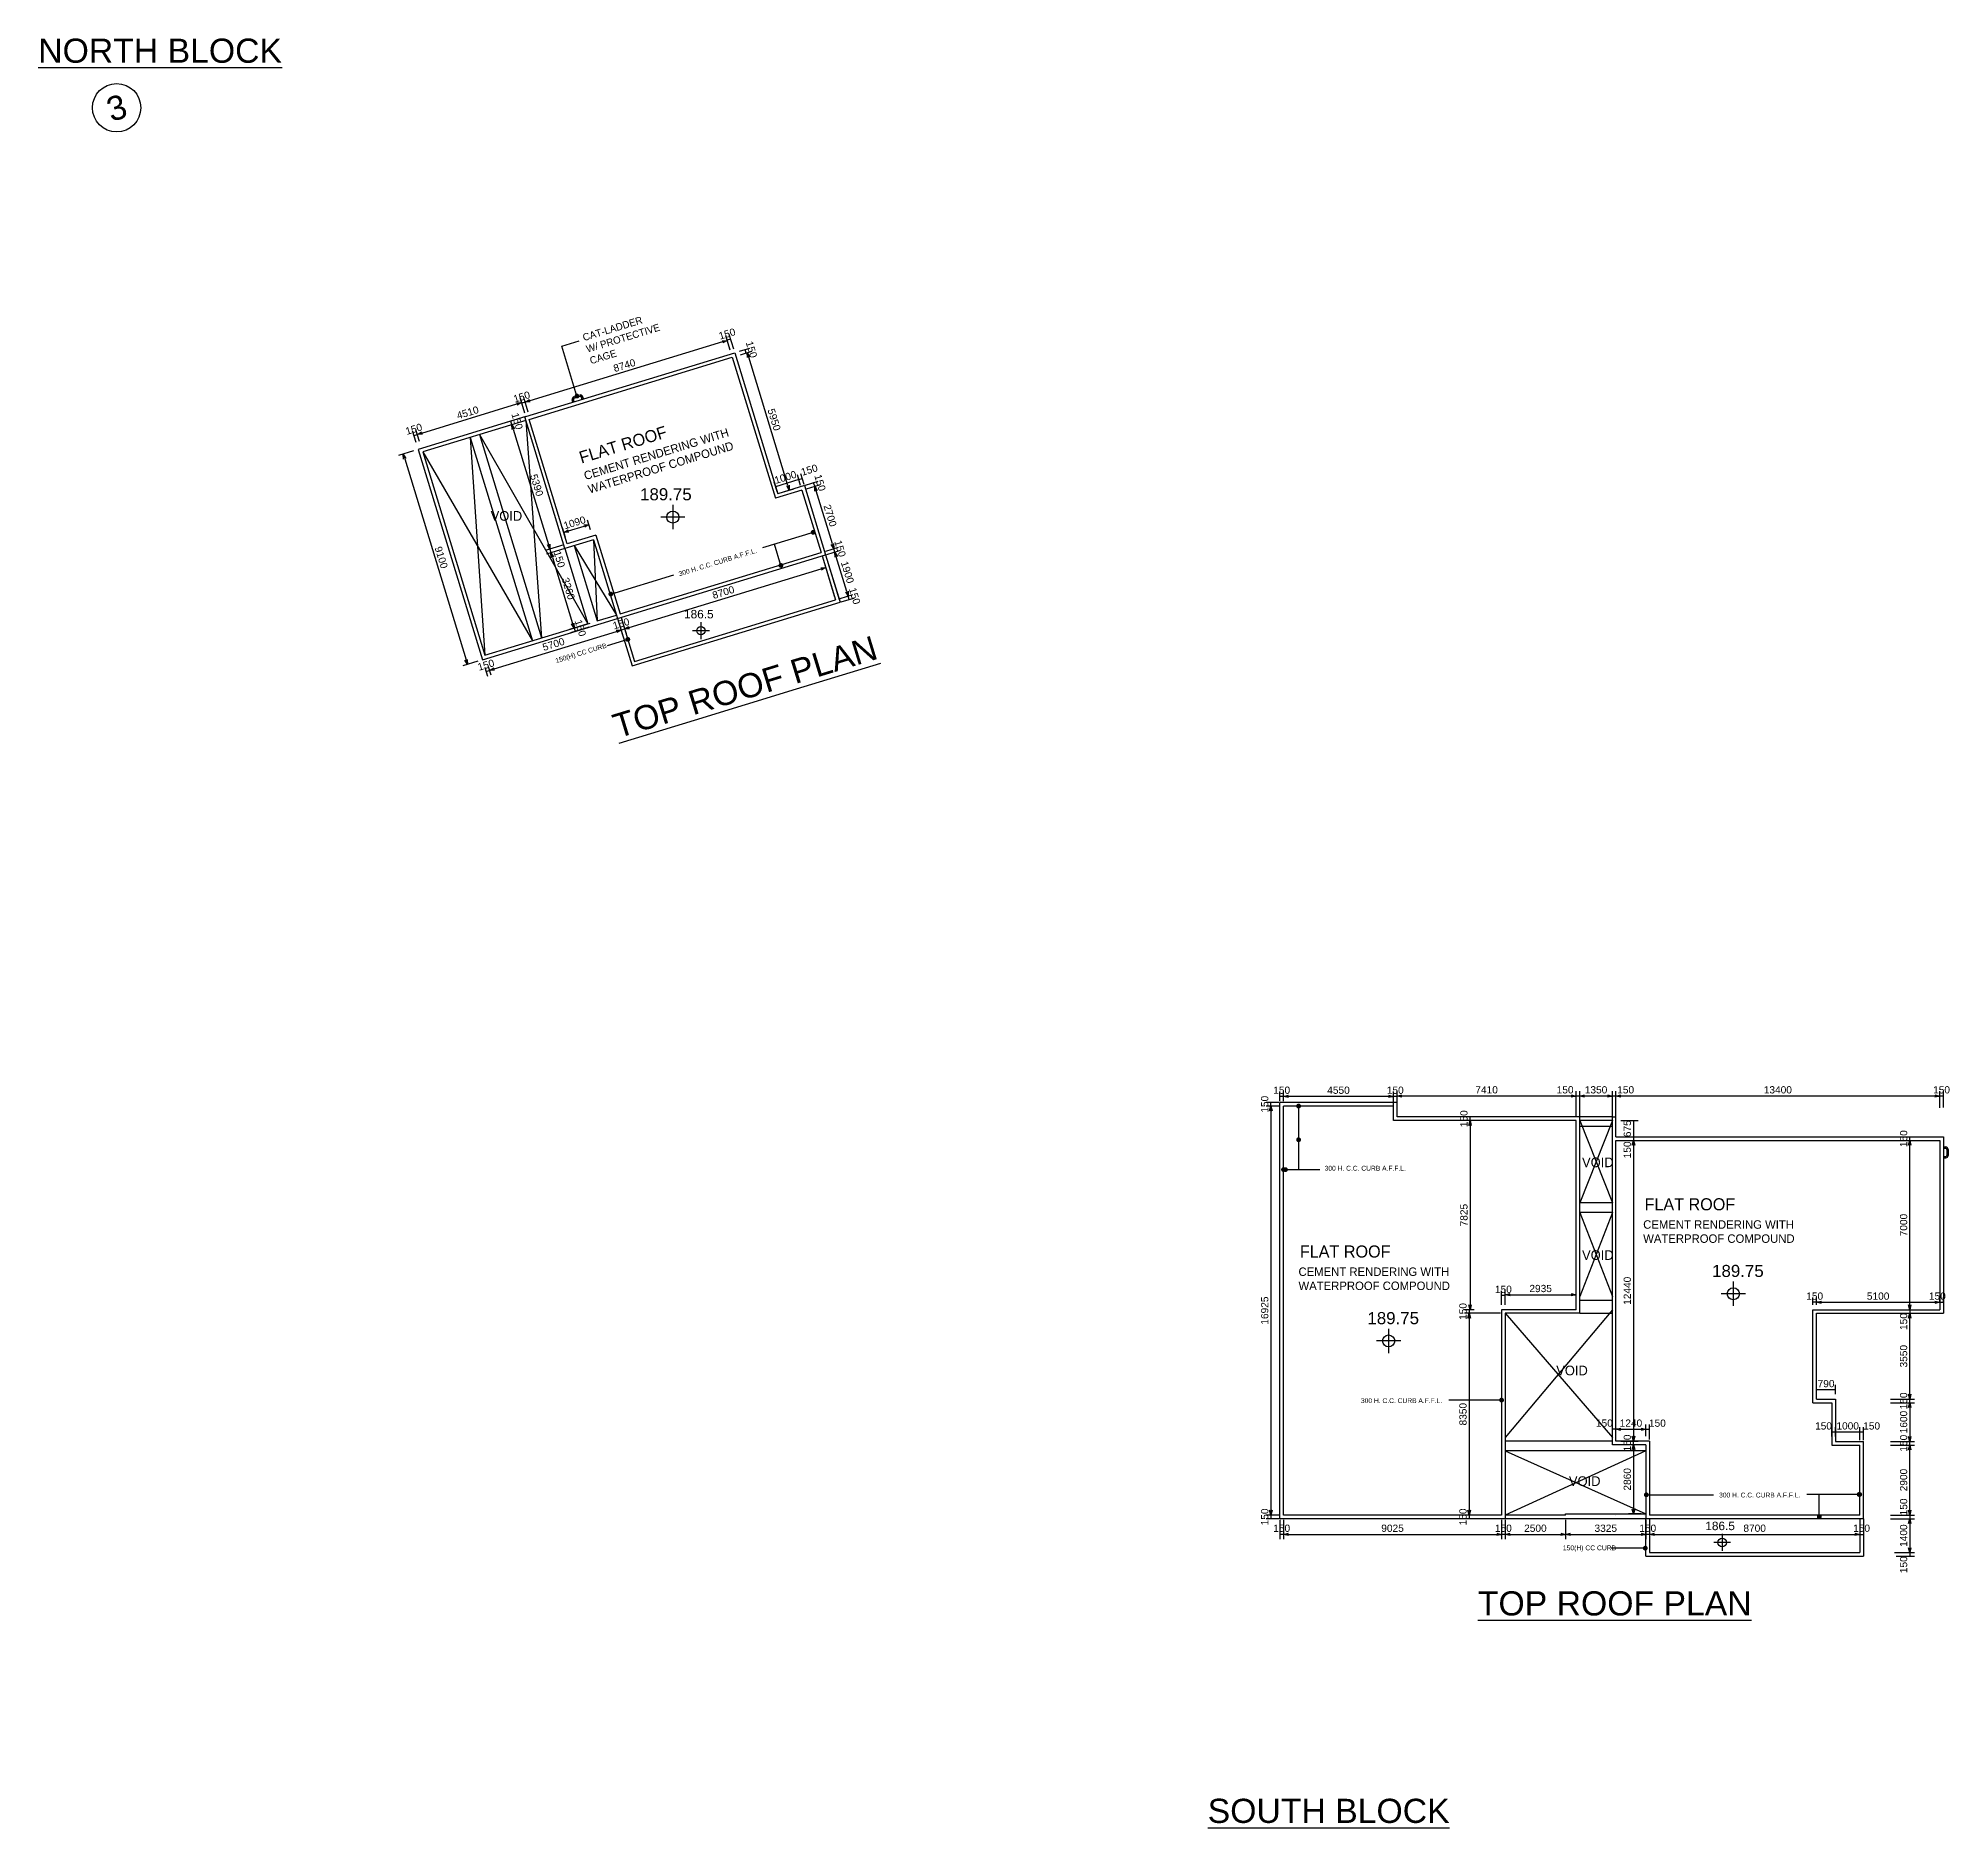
# Model space of a CAD drawing. Header units: millimetres. Extents: x 31680 to 110797, y 5596 to 79640.
import ezdxf
from ezdxf.enums import TextEntityAlignment as Align

# ---------------------------------------------------------------- set-up
doc = ezdxf.new("R2010")
doc.units = ezdxf.units.MM
doc.header["$LTSCALE"] = 1000
doc.layers.get('0').update_dxf_attribs({"color": 8})
doc.layers.get('Defpoints').update_dxf_attribs({"color": 8})
for name, color, linetype in [('DLN020_1', 8, 'Continuous'), ('DLN030_2', 8, 'Continuous'), ('DLN032__', 8, 'Continuous'), ('DLN040_2', 8, 'Continuous'), ('DLN040__', 8, 'Continuous'), ('DLN041__', 8, 'Continuous'), ('DLN210__', 8, 'Continuous'), ('DLN220__', 8, 'Continuous'), ('DLN246__', 8, 'Continuous'), ('LEVEL', 8, 'Continuous')]:
    doc.layers.add(name, color=color, linetype=linetype)
doc.styles.add('ROMANS', font='swissl.ttf')
doc.styles.get("Standard").update_dxf_attribs({"font": 'arial.ttf'})
doc.styles.add('SWIS721LT450', font='swissl.ttf')
doc.styles.add('SWIS721LT750', font='swissl.ttf')
doc.dimstyles.new('INTDIM', dxfattribs={"dimscale": 200, "dimtxt": 2.25, "dimasz": 1.5, "dimexe": 1, "dimexo": 0, "dimgap": 1, "dimtad": 1, "dimdec": 0, "dimrnd": 1, "dimzin": 1, "dimdsep": 46, "dimtxsty": 'SWIS721LT450', "dimcen": 1, "dimclrd": 1, "dimclre": 1, "dimclrt": 2, "dimaunit": 1, "dimadec": 3, "dimazin": 0, "dimtfac": 1, "dimtdec": 0, "dimtix": 1, "dimtmove": 2, "dimatfit": 0, "dimldrblk": 'DOT', "dimfxl": 1, "dimtolj": 1, "dimtzin": 0, "dimarcsym": 0})

msp = doc.modelspace()

# ---------------------------------------------------------------- texts
at = {"layer": 'DLN040_2', "insert": (54180.9, 67391.7), "char_height": 300, "width": 4707.998, "attachment_point": 1, "rotation": 17, "style": 'SWIS721LT750'}
msp.add_mtext('{\\fUnivers|b0|i0|c0|p34;CAT-LADDER\\PW/ PROTECTIVE\\PCAGE}', dxfattribs=at)
at = {"layer": 'DLN040__', "char_height": 1000, "width": 16410, "attachment_point": 7, "line_spacing_factor": 0.84, "style": 'SWIS721LT750'}
for s, insert in [('{\\LNORTH BLOCK}', (31680.3, 78611.2)), ('{\\LTOP ROOF PLAN}', (91265.3, 14366.3)), ('{\\LSOUTH BLOCK}', (80083.2, 5782.2))]:
    msp.add_mtext(s, dxfattribs=dict(at, insert=insert))
at = {"layer": 'DLN040__', "insert": (58164.7, 57567.6), "char_height": 200, "width": 3822.687, "attachment_point": 1, "rotation": 17, "style": 'SWIS721LT750'}
msp.add_mtext('{\\fUnivers|b0|i0|c0|p34;300 H. C.C. CURB A.F.F.L.}', dxfattribs=at)
at = {"layer": 'DLN040__', "insert": (53061.4, 53976.5), "char_height": 200, "width": 3503.581, "attachment_point": 1, "rotation": 17}
msp.add_mtext('{\\fSwis721 Lt BT|b0|i0|c0|p34;150(H) CC CURB}', dxfattribs=at)
at = {"layer": 'DLN040__', "insert": (55664.7, 50654.4), "char_height": 1000, "width": 16410, "attachment_point": 7, "rotation": 17, "line_spacing_factor": 0.84, "style": 'SWIS721LT750'}
msp.add_mtext('{\\LTOP ROOF PLAN}', dxfattribs=at)
at = {"layer": 'DLN040__', "char_height": 200, "width": 3822.687, "attachment_point": 1, "style": 'SWIS721LT750'}
for insert in [(84923.4, 32985.8), (84923.4, 32985.8), (86426.3, 23368.2), (101251.3, 19462.8), (101251.3, 19462.8)]:
    msp.add_mtext('{\\fUnivers|b0|i0|c0|p34;300 H. C.C. CURB A.F.F.L.}', dxfattribs=dict(at, insert=insert))
at = {"layer": 'DLN040__', "insert": (94783.4, 17277.4), "char_height": 200, "width": 3503.581, "attachment_point": 1}
msp.add_mtext('{\\fSwis721 Lt BT|b0|i0|c0|p34;150(H) CC CURB}', dxfattribs=at)
at = {"layer": 'DLN041__', "insert": (54164.1, 62031.5), "char_height": 500, "width": 4428.675, "attachment_point": 7, "rotation": 17, "style": 'SWIS721LT750'}
msp.add_mtext('{\\fUnivers|b0|i0|c0|p34;FLAT ROOF}', dxfattribs=at)
at = {"layer": 'DLN041__', "style": 'SWIS721LT750'}
for s, insert, char_height, width, attachment_point in [('{\\fUnivers|b0|i0|c0|p34;VOID}', (50404.7, 60075.3), 400, 3716.305, 1), ('{\\fUnivers|b0|i0|c0|p34;VOID}', (95576.9, 33328.9), 400, 3716.305, 1), ('{\\fUnivers|b0|i0|c0|p34;FLAT ROOF}', (98163.9, 31136.6), 500, 4428.675, 7), ('{\\fUnivers|b0|i0|c0|p34;CEMENT RENDERING WITH WATERPROOF COMPOUND}', (98108.9, 29793.5), 350, 6649.735, 7), ('{\\fUnivers|b0|i0|c0|p34;FLAT ROOF}', (83897.5, 29183.2), 500, 4428.675, 7), ('{\\fUnivers|b0|i0|c0|p34;VOID}', (95576.9, 29491), 400, 3716.305, 1), ('{\\fUnivers|b0|i0|c0|p34;CEMENT RENDERING WITH WATERPROOF COMPOUND}', (83842.4, 27840.1), 350, 6649.735, 7), ('{\\fUnivers|b0|i0|c0|p34;VOID}', (94508.7, 24716.9), 400, 3716.305, 1), ('{\\fUnivers|b0|i0|c0|p34;VOID}', (95034.2, 20139.1), 400, 3716.305, 1)]:
    msp.add_mtext(s, dxfattribs=dict(at, insert=insert, char_height=char_height, width=width, attachment_point=attachment_point))

# ---------------------------------------------------------------- blocks, each defined once
blk = doc.blocks.new('A_Grid_No_Top')
at = {"linetype": 'Continuous'}
blk.add_circle((0, 500), 500, dxfattribs=at)
blk.add_attdef('GRID_NUM100', text='', height=500).set_placement((0, 500), align=Align.MIDDLE_CENTER)
blk = doc.blocks.new('DIMARR')
for p, q in [((-1, 0.25), (0, 0)), ((-1, 0), (0, 0)), ((0, 0), (-1, -0.25))]:
    blk.add_line(p, q)
blk = doc.blocks.new('ELEX')
at = {"layer": 'DLN032__'}
for p, q in [((0.5, 0), (-0.5, 0)), ((0, 0.5), (0, -0.5))]:
    blk.add_line(p, q, dxfattribs=at)
blk.add_circle((0, 0), 0.25, dxfattribs=at)
at = {"layer": 'DLN032__', "style": 'ROMANS'}
blk.add_attdef('ELEX', (0.257, 0.354), '', height=0.5, dxfattribs=at)
blk = doc.blocks.new('*D7')
at = {"layer": 'Defpoints', "color": 0, "transparency": 16777216}
for p in [(82698, 35608), (83222, 35608), (83222, 35458)]:
    blk.add_point(p, dxfattribs=at)
at = {"layer": 'DLN030_2', "lineweight": -2, "transparency": 16777216}
for p, q in [((83022, 35608), (82498, 35608)), ((82698, 35458), (82698, 35608)), ((83022, 35458), (82498, 35458))]:
    blk.add_line(p, q, dxfattribs=at)
at = {"layer": 'DLN030_2', "transparency": 16777216, "insert": (82444, 35533), "char_height": 300, "attachment_point": 5, "rotation": 90, "style": 'SWIS721LT450'}
blk.add_mtext('\\A1;150', dxfattribs=at)
blk = doc.blocks.new('*D8')
at = {"layer": 'Defpoints', "color": 0, "transparency": 16777216}
for p in [(83222, 35458), (82698, 18533), (83222, 18533)]:
    blk.add_point(p, dxfattribs=at)
at = {"layer": 'DLN030_2', "lineweight": -2, "transparency": 16777216}
for p, q in [((83022, 35458), (82498, 35458)), ((82698, 35258), (82698, 18733)), ((83022, 18533), (82498, 18533))]:
    blk.add_line(p, q, dxfattribs=at)
at = {"layer": 'DLN030_2', "lineweight": -2, "transparency": 16777216, "xscale": 200, "yscale": 200, "zscale": 200}
for p, rotation in [((82698, 35458), 90), ((82698, 18533), 270)]:
    blk.add_blockref('DIMARR', p, dxfattribs=dict(at, rotation=rotation))
at = {"layer": 'DLN030_2', "transparency": 16777216, "insert": (82444, 26995), "char_height": 300, "attachment_point": 5, "rotation": 90, "style": 'SWIS721LT450'}
blk.add_mtext('\\A1;16925', dxfattribs=at)
blk = doc.blocks.new('*D9')
at = {"layer": 'Defpoints', "color": 0, "transparency": 16777216}
for p in [(82698, 18383), (83222, 18533), (83222, 18383)]:
    blk.add_point(p, dxfattribs=at)
at = {"layer": 'DLN030_2', "lineweight": -2, "transparency": 16777216}
for p, q in [((83022, 18533), (82498, 18533)), ((83022, 18383), (82498, 18383)), ((82698, 18533), (82698, 18383))]:
    blk.add_line(p, q, dxfattribs=at)
at = {"layer": 'DLN030_2', "transparency": 16777216, "insert": (82444, 18458), "char_height": 300, "attachment_point": 5, "rotation": 90, "style": 'SWIS721LT450'}
blk.add_mtext('\\A1;150', dxfattribs=at)
blk = doc.blocks.new('*D10')
at = {"layer": 'Defpoints', "color": 0, "transparency": 16777216}
for p in [(83072, 18533), (83222, 18533), (83072, 17733)]:
    blk.add_point(p, dxfattribs=at)
at = {"layer": 'DLN030_2', "lineweight": -2, "transparency": 16777216}
for p, q in [((83072, 18333), (83072, 17533)), ((83222, 18333), (83222, 17533)), ((83222, 17733), (83072, 17733))]:
    blk.add_line(p, q, dxfattribs=at)
at = {"layer": 'DLN030_2', "transparency": 16777216, "insert": (83147, 17988), "char_height": 300, "attachment_point": 5, "style": 'SWIS721LT450'}
blk.add_mtext('\\A1;150', dxfattribs=at)
blk = doc.blocks.new('*D11')
at = {"layer": 'Defpoints', "color": 0, "transparency": 16777216}
for p in [(83222, 18533), (92247, 18533), (92247, 17733)]:
    blk.add_point(p, dxfattribs=at)
at = {"layer": 'DLN030_2', "lineweight": -2, "transparency": 16777216}
for p, q in [((83222, 18333), (83222, 17533)), ((92247, 18333), (92247, 17533)), ((83422, 17733), (92047, 17733))]:
    blk.add_line(p, q, dxfattribs=at)
at = {"layer": 'DLN030_2', "lineweight": -2, "transparency": 16777216, "xscale": 200, "yscale": 200, "zscale": 200, "rotation": 180}
blk.add_blockref('DIMARR', (83222, 17733), dxfattribs=at)
at = {"layer": 'DLN030_2', "lineweight": -2, "transparency": 16777216, "xscale": 200, "yscale": 200, "zscale": 200}
blk.add_blockref('DIMARR', (92247, 17733), dxfattribs=at)
at = {"layer": 'DLN030_2', "transparency": 16777216, "insert": (87734, 17988), "char_height": 300, "attachment_point": 5, "style": 'SWIS721LT450'}
blk.add_mtext('\\A1;9025', dxfattribs=at)
blk = doc.blocks.new('*D12')
at = {"layer": 'Defpoints', "color": 0, "transparency": 16777216}
for p in [(92247, 18533), (92397, 18533), (92247, 17733)]:
    blk.add_point(p, dxfattribs=at)
at = {"layer": 'DLN030_2', "lineweight": -2, "transparency": 16777216}
for p, q in [((92247, 18333), (92247, 17533)), ((92397, 18333), (92397, 17533)), ((92397, 17733), (92247, 17733))]:
    blk.add_line(p, q, dxfattribs=at)
at = {"layer": 'DLN030_2', "transparency": 16777216, "insert": (92322, 17988), "char_height": 300, "attachment_point": 5, "style": 'SWIS721LT450'}
blk.add_mtext('\\A1;150', dxfattribs=at)
blk = doc.blocks.new('*D13')
at = {"layer": 'Defpoints', "color": 0, "transparency": 16777216}
for p in [(92397, 18533), (94897, 18533), (94897, 17733)]:
    blk.add_point(p, dxfattribs=at)
at = {"layer": 'DLN030_2', "lineweight": -2, "transparency": 16777216}
for p, q in [((92397, 18333), (92397, 17533)), ((94897, 18333), (94897, 17533)), ((92597, 17733), (94697, 17733))]:
    blk.add_line(p, q, dxfattribs=at)
at = {"layer": 'DLN030_2', "lineweight": -2, "transparency": 16777216, "xscale": 200, "yscale": 200, "zscale": 200, "rotation": 180}
blk.add_blockref('DIMARR', (92397, 17733), dxfattribs=at)
at = {"layer": 'DLN030_2', "lineweight": -2, "transparency": 16777216, "xscale": 200, "yscale": 200, "zscale": 200}
blk.add_blockref('DIMARR', (94897, 17733), dxfattribs=at)
at = {"layer": 'DLN030_2', "transparency": 16777216, "insert": (93647, 17988), "char_height": 300, "attachment_point": 5, "style": 'SWIS721LT450'}
blk.add_mtext('\\A1;2500', dxfattribs=at)
blk = doc.blocks.new('*D14')
at = {"layer": 'Defpoints', "color": 0, "transparency": 16777216}
for p in [(108144, 18533), (108144, 18383), (109142, 18383)]:
    blk.add_point(p, dxfattribs=at)
at = {"layer": 'DLN030_2', "lineweight": -2, "transparency": 16777216}
for p, q in [((108344, 18533), (109342, 18533)), ((108344, 18383), (109342, 18383)), ((109142, 18533), (109142, 18383))]:
    blk.add_line(p, q, dxfattribs=at)
at = {"layer": 'DLN030_2', "transparency": 16777216, "insert": (108888, 18871), "char_height": 300, "attachment_point": 5, "rotation": 90, "style": 'SWIS721LT450'}
blk.add_mtext('\\A1;150', dxfattribs=at)
blk = doc.blocks.new('*D15')
at = {"layer": 'Defpoints', "color": 0, "transparency": 16777216}
for p in [(108144, 21433), (109142, 21433), (108144, 18533)]:
    blk.add_point(p, dxfattribs=at)
at = {"layer": 'DLN030_2', "lineweight": -2, "transparency": 16777216}
for p, q in [((108344, 21433), (109342, 21433)), ((109142, 18733), (109142, 21233)), ((108344, 18533), (109342, 18533))]:
    blk.add_line(p, q, dxfattribs=at)
at = {"layer": 'DLN030_2', "lineweight": -2, "transparency": 16777216, "xscale": 200, "yscale": 200, "zscale": 200}
for p, rotation in [((109142, 21433), 90), ((109142, 18533), 270)]:
    blk.add_blockref('DIMARR', p, dxfattribs=dict(at, rotation=rotation))
at = {"layer": 'DLN030_2', "transparency": 16777216, "insert": (108888, 19983), "char_height": 300, "attachment_point": 5, "rotation": 90, "style": 'SWIS721LT450'}
blk.add_mtext('\\A1;2900', dxfattribs=at)
blk = doc.blocks.new('*D16')
at = {"layer": 'Defpoints', "color": 0, "transparency": 16777216}
for p in [(108144, 23333), (108144, 23183), (109142, 23333)]:
    blk.add_point(p, dxfattribs=at)
at = {"layer": 'DLN030_2', "lineweight": -2, "transparency": 16777216}
for p, q in [((108344, 23333), (109342, 23333)), ((108344, 23183), (109342, 23183)), ((109142, 23183), (109142, 23333))]:
    blk.add_line(p, q, dxfattribs=at)
at = {"layer": 'DLN030_2', "transparency": 16777216, "insert": (108888, 23258), "char_height": 300, "attachment_point": 5, "rotation": 90, "style": 'SWIS721LT450'}
blk.add_mtext('\\A1;150', dxfattribs=at)
blk = doc.blocks.new('*D17')
at = {"layer": 'Defpoints', "color": 0, "transparency": 16777216}
for p in [(107072, 21967), (107072, 21433), (107222, 21433)]:
    blk.add_point(p, dxfattribs=at)
at = {"layer": 'DLN030_2', "lineweight": -2, "transparency": 16777216}
for p, q in [((107072, 21633), (107072, 22167)), ((107222, 21633), (107222, 22167)), ((107222, 21967), (107072, 21967))]:
    blk.add_line(p, q, dxfattribs=at)
at = {"layer": 'DLN030_2', "transparency": 16777216, "insert": (107564, 22221), "char_height": 300, "attachment_point": 5, "style": 'SWIS721LT450'}
blk.add_mtext('\\A1;150', dxfattribs=at)
blk = doc.blocks.new('*D18')
at = {"layer": 'Defpoints', "color": 0, "transparency": 16777216}
for p in [(106072, 21967), (106072, 21583), (107072, 21583)]:
    blk.add_point(p, dxfattribs=at)
at = {"layer": 'DLN030_2', "lineweight": -2, "transparency": 16777216}
for p, q in [((106072, 21783), (106072, 22167)), ((107072, 21783), (107072, 22167)), ((107072, 21967), (106072, 21967))]:
    blk.add_line(p, q, dxfattribs=at)
at = {"layer": 'DLN030_2', "transparency": 16777216, "insert": (106572, 22221), "char_height": 300, "attachment_point": 5, "style": 'SWIS721LT450'}
blk.add_mtext('\\A1;1000', dxfattribs=at)
blk = doc.blocks.new('*D19')
at = {"layer": 'Defpoints', "color": 0, "transparency": 16777216}
for p in [(105922, 21967), (105922, 21583), (106072, 21583)]:
    blk.add_point(p, dxfattribs=at)
at = {"layer": 'DLN030_2', "lineweight": -2, "transparency": 16777216}
for p, q in [((105922, 21783), (105922, 22167)), ((106072, 21783), (106072, 22167)), ((106072, 21967), (105922, 21967))]:
    blk.add_line(p, q, dxfattribs=at)
at = {"layer": 'DLN030_2', "transparency": 16777216, "insert": (105572, 22221), "char_height": 300, "attachment_point": 5, "style": 'SWIS721LT450'}
blk.add_mtext('\\A1;150', dxfattribs=at)
blk = doc.blocks.new('*D20')
at = {"layer": 'Defpoints', "color": 0, "transparency": 16777216}
for p in [(108647, 26883), (109142, 26883), (108647, 23333)]:
    blk.add_point(p, dxfattribs=at)
at = {"layer": 'DLN030_2', "lineweight": -2, "transparency": 16777216}
for p, q in [((108847, 26883), (109342, 26883)), ((109142, 23533), (109142, 26683)), ((108847, 23333), (109342, 23333))]:
    blk.add_line(p, q, dxfattribs=at)
at = {"layer": 'DLN030_2', "lineweight": -2, "transparency": 16777216, "xscale": 200, "yscale": 200, "zscale": 200}
for p, rotation in [((109142, 26883), 90), ((109142, 23333), 270)]:
    blk.add_blockref('DIMARR', p, dxfattribs=dict(at, rotation=rotation))
at = {"layer": 'DLN030_2', "transparency": 16777216, "insert": (108888, 25108), "char_height": 300, "attachment_point": 5, "rotation": 90, "style": 'SWIS721LT450'}
blk.add_mtext('\\A1;3550', dxfattribs=at)
blk = doc.blocks.new('*D21')
at = {"layer": 'Defpoints', "color": 0, "transparency": 16777216}
for p in [(105132, 27337), (105132, 27033), (105282, 27033)]:
    blk.add_point(p, dxfattribs=at)
at = {"layer": 'DLN030_2', "lineweight": -2, "transparency": 16777216}
for p, q in [((105132, 27233), (105132, 27537)), ((105282, 27337), (105132, 27337)), ((105282, 27233), (105282, 27537))]:
    blk.add_line(p, q, dxfattribs=at)
at = {"layer": 'DLN030_2', "transparency": 16777216, "insert": (105207, 27592), "char_height": 300, "attachment_point": 5, "style": 'SWIS721LT450'}
blk.add_mtext('\\A1;150', dxfattribs=at)
blk = doc.blocks.new('*D22')
at = {"layer": 'Defpoints', "color": 0, "transparency": 16777216}
for p in [(105282, 27158), (110382, 27337), (110382, 27158)]:
    blk.add_point(p, dxfattribs=at)
at = {"layer": 'DLN030_2', "lineweight": -2, "transparency": 16777216}
for p, q in [((105282, 27358), (105282, 27537)), ((105482, 27337), (110182, 27337)), ((110382, 27358), (110382, 27537))]:
    blk.add_line(p, q, dxfattribs=at)
at = {"layer": 'DLN030_2', "lineweight": -2, "transparency": 16777216, "xscale": 200, "yscale": 200, "zscale": 200, "rotation": 180}
blk.add_blockref('DIMARR', (105282, 27337), dxfattribs=at)
at = {"layer": 'DLN030_2', "lineweight": -2, "transparency": 16777216, "xscale": 200, "yscale": 200, "zscale": 200}
blk.add_blockref('DIMARR', (110382, 27337), dxfattribs=at)
at = {"layer": 'DLN030_2', "transparency": 16777216, "insert": (107832, 27592), "char_height": 300, "attachment_point": 5, "style": 'SWIS721LT450'}
blk.add_mtext('\\A1;5100', dxfattribs=at)
blk = doc.blocks.new('*D23')
at = {"layer": 'Defpoints', "color": 0, "transparency": 16777216}
for p in [(110382, 27158), (110532, 27337), (110532, 27158)]:
    blk.add_point(p, dxfattribs=at)
at = {"layer": 'DLN030_2', "lineweight": -2, "transparency": 16777216}
for p, q in [((110382, 27358), (110382, 27537)), ((110382, 27337), (110532, 27337)), ((110532, 27358), (110532, 27537))]:
    blk.add_line(p, q, dxfattribs=at)
at = {"layer": 'DLN030_2', "transparency": 16777216, "insert": (110284, 27592), "char_height": 300, "attachment_point": 5, "style": 'SWIS721LT450'}
blk.add_mtext('\\A1;150', dxfattribs=at)
blk = doc.blocks.new('*D24')
at = {"layer": 'Defpoints', "color": 0, "transparency": 16777216}
for p in [(108558, 27033), (108558, 26883), (109142, 26883)]:
    blk.add_point(p, dxfattribs=at)
at = {"layer": 'DLN030_2', "lineweight": -2, "transparency": 16777216}
for p, q in [((108758, 27033), (109342, 27033)), ((109142, 27033), (109142, 26883)), ((108758, 26883), (109342, 26883))]:
    blk.add_line(p, q, dxfattribs=at)
at = {"layer": 'DLN030_2', "transparency": 16777216, "insert": (108888, 26541), "char_height": 300, "attachment_point": 5, "rotation": 90, "style": 'SWIS721LT450'}
blk.add_mtext('\\A1;150', dxfattribs=at)
blk = doc.blocks.new('*D25')
at = {"layer": 'Defpoints', "color": 0, "transparency": 16777216}
for p in [(108558, 34033), (109142, 34033), (108558, 27033)]:
    blk.add_point(p, dxfattribs=at)
at = {"layer": 'DLN030_2', "lineweight": -2, "transparency": 16777216}
for p, q in [((108758, 34033), (109342, 34033)), ((109142, 27233), (109142, 33833)), ((108758, 27033), (109342, 27033))]:
    blk.add_line(p, q, dxfattribs=at)
at = {"layer": 'DLN030_2', "lineweight": -2, "transparency": 16777216, "xscale": 200, "yscale": 200, "zscale": 200}
for p, rotation in [((109142, 34033), 90), ((109142, 27033), 270)]:
    blk.add_blockref('DIMARR', p, dxfattribs=dict(at, rotation=rotation))
at = {"layer": 'DLN030_2', "transparency": 16777216, "insert": (108888, 30533), "char_height": 300, "attachment_point": 5, "rotation": 90, "style": 'SWIS721LT450'}
blk.add_mtext('\\A1;7000', dxfattribs=at)
blk = doc.blocks.new('*D26')
at = {"layer": 'Defpoints', "color": 0, "transparency": 16777216}
for p in [(96832, 35874), (96832, 34033), (96982, 34033)]:
    blk.add_point(p, dxfattribs=at)
at = {"layer": 'DLN030_2', "lineweight": -2, "transparency": 16777216}
for p, q in [((96832, 34233), (96832, 36074)), ((96982, 35874), (96832, 35874)), ((96982, 34233), (96982, 36074))]:
    blk.add_line(p, q, dxfattribs=at)
at = {"layer": 'DLN030_2', "transparency": 16777216, "insert": (97383, 36128), "char_height": 300, "attachment_point": 5, "style": 'SWIS721LT450'}
blk.add_mtext('\\A1;150', dxfattribs=at)
blk = doc.blocks.new('*D27')
at = {"layer": 'Defpoints', "color": 0, "transparency": 16777216}
for p in [(95482, 35874), (95482, 34858), (96832, 34858)]:
    blk.add_point(p, dxfattribs=at)
at = {"layer": 'DLN030_2', "lineweight": -2, "transparency": 16777216}
for p, q in [((95482, 35058), (95482, 36074)), ((96632, 35874), (95682, 35874)), ((96832, 35058), (96832, 36074))]:
    blk.add_line(p, q, dxfattribs=at)
at = {"layer": 'DLN030_2', "lineweight": -2, "transparency": 16777216, "xscale": 200, "yscale": 200, "zscale": 200}
for p, rotation in [((95482, 35874), 179.9999999999997), ((96832, 35874), 359.9999999999997)]:
    blk.add_blockref('DIMARR', p, dxfattribs=dict(at, rotation=rotation))
at = {"layer": 'DLN030_2', "transparency": 16777216, "insert": (96157, 36128), "char_height": 300, "attachment_point": 5, "style": 'SWIS721LT450'}
blk.add_mtext('\\A1;1350', dxfattribs=at)
blk = doc.blocks.new('*D28')
at = {"layer": 'Defpoints', "color": 0, "transparency": 16777216}
for p in [(95332, 35874), (95332, 34858), (95482, 34858)]:
    blk.add_point(p, dxfattribs=at)
at = {"layer": 'DLN030_2', "lineweight": -2, "transparency": 16777216}
for p, q in [((95332, 35058), (95332, 36074)), ((95482, 35874), (95332, 35874)), ((95482, 35058), (95482, 36074))]:
    blk.add_line(p, q, dxfattribs=at)
at = {"layer": 'DLN030_2', "transparency": 16777216, "insert": (94877, 36128), "char_height": 300, "attachment_point": 5, "style": 'SWIS721LT450'}
blk.add_mtext('\\A1;150', dxfattribs=at)
blk = doc.blocks.new('*D29')
at = {"layer": 'Defpoints', "color": 0, "transparency": 16777216}
for p in [(87922, 35874), (87922, 35008), (95332, 35008)]:
    blk.add_point(p, dxfattribs=at)
at = {"layer": 'DLN030_2', "lineweight": -2, "transparency": 16777216}
for p, q in [((87922, 35208), (87922, 36074)), ((95132, 35874), (88122, 35874)), ((95332, 35208), (95332, 36074))]:
    blk.add_line(p, q, dxfattribs=at)
at = {"layer": 'DLN030_2', "lineweight": -2, "transparency": 16777216, "xscale": 200, "yscale": 200, "zscale": 200}
for p, rotation in [((87922, 35874), 179.9999999999999), ((95332, 35874), 359.9999999999999)]:
    blk.add_blockref('DIMARR', p, dxfattribs=dict(at, rotation=rotation))
at = {"layer": 'DLN030_2', "transparency": 16777216, "insert": (91627, 36128), "char_height": 300, "attachment_point": 5, "style": 'SWIS721LT450'}
blk.add_mtext('\\A1;7410', dxfattribs=at)
blk = doc.blocks.new('*D30')
at = {"layer": 'Defpoints', "color": 0, "transparency": 16777216}
for p in [(87772, 35858), (87772, 35008), (87922, 35008)]:
    blk.add_point(p, dxfattribs=at)
at = {"layer": 'DLN030_2', "lineweight": -2, "transparency": 16777216}
for p, q in [((87772, 35208), (87772, 36058)), ((87922, 35858), (87772, 35858)), ((87922, 35208), (87922, 36058))]:
    blk.add_line(p, q, dxfattribs=at)
at = {"layer": 'DLN030_2', "transparency": 16777216, "insert": (87847, 36112), "char_height": 300, "attachment_point": 5, "style": 'SWIS721LT450'}
blk.add_mtext('\\A1;150', dxfattribs=at)
blk = doc.blocks.new('*D31')
at = {"layer": 'Defpoints', "color": 0, "transparency": 16777216}
for p in [(83222, 35858), (83222, 35458), (87772, 35458)]:
    blk.add_point(p, dxfattribs=at)
at = {"layer": 'DLN030_2', "lineweight": -2, "transparency": 16777216}
for p, q in [((83222, 35658), (83222, 36058)), ((87572, 35858), (83422, 35858)), ((87772, 35658), (87772, 36058))]:
    blk.add_line(p, q, dxfattribs=at)
at = {"layer": 'DLN030_2', "lineweight": -2, "transparency": 16777216, "xscale": 200, "yscale": 200, "zscale": 200}
for p, rotation in [((83222, 35858), 180.0000000000063), ((87772, 35858), 6.314948564067891e-12)]:
    blk.add_blockref('DIMARR', p, dxfattribs=dict(at, rotation=rotation))
at = {"layer": 'DLN030_2', "transparency": 16777216, "insert": (85497, 36112), "char_height": 300, "attachment_point": 5, "style": 'SWIS721LT450'}
blk.add_mtext('\\A1;4550', dxfattribs=at)
blk = doc.blocks.new('*D32')
at = {"layer": 'Defpoints', "color": 0, "transparency": 16777216}
for p in [(83072, 35858), (83072, 35458), (83222, 35458)]:
    blk.add_point(p, dxfattribs=at)
at = {"layer": 'DLN030_2', "lineweight": -2, "transparency": 16777216}
for p, q in [((83072, 35658), (83072, 36058)), ((83222, 35858), (83072, 35858)), ((83222, 35658), (83222, 36058))]:
    blk.add_line(p, q, dxfattribs=at)
at = {"layer": 'DLN030_2', "transparency": 16777216, "insert": (83147, 36112), "char_height": 300, "attachment_point": 5, "style": 'SWIS721LT450'}
blk.add_mtext('\\A1;150', dxfattribs=at)
blk = doc.blocks.new('*D33')
at = {"layer": 'Defpoints', "color": 0, "transparency": 16777216}
for p in [(108558, 34183), (108558, 34033), (109143, 34183)]:
    blk.add_point(p, dxfattribs=at)
at = {"layer": 'DLN030_2', "lineweight": -2, "transparency": 16777216}
for p, q in [((108758, 34183), (109343, 34183)), ((108758, 34033), (109343, 34033)), ((109143, 34033), (109143, 34183))]:
    blk.add_line(p, q, dxfattribs=at)
at = {"layer": 'DLN030_2', "transparency": 16777216, "insert": (108889, 34108), "char_height": 300, "attachment_point": 5, "rotation": 90, "style": 'SWIS721LT450'}
blk.add_mtext('\\A1;150', dxfattribs=at)
blk = doc.blocks.new('*D34')
at = {"layer": 'Defpoints', "color": 0, "transparency": 16777216}
for p in [(110382, 35874), (110382, 35188), (110532, 35192)]:
    blk.add_point(p, dxfattribs=at)
at = {"layer": 'DLN030_2', "lineweight": -2, "transparency": 16777216}
for p, q in [((110382, 35388), (110382, 36074)), ((110532, 35874), (110382, 35874)), ((110532, 35392), (110532, 36074))]:
    blk.add_line(p, q, dxfattribs=at)
at = {"layer": 'DLN030_2', "transparency": 16777216, "insert": (110457, 36128), "char_height": 300, "attachment_point": 5, "style": 'SWIS721LT450'}
blk.add_mtext('\\A1;150', dxfattribs=at)
blk = doc.blocks.new('*D35')
at = {"layer": 'Defpoints', "color": 0, "transparency": 16777216}
for p in [(96982, 35874), (96982, 35188), (110382, 35188)]:
    blk.add_point(p, dxfattribs=at)
at = {"layer": 'DLN030_2', "lineweight": -2, "transparency": 16777216}
for p, q in [((96982, 35388), (96982, 36074)), ((110182, 35874), (97182, 35874)), ((110382, 35388), (110382, 36074))]:
    blk.add_line(p, q, dxfattribs=at)
at = {"layer": 'DLN030_2', "lineweight": -2, "transparency": 16777216, "xscale": 200, "yscale": 200, "zscale": 200, "rotation": 180}
blk.add_blockref('DIMARR', (96982, 35874), dxfattribs=at)
at = {"layer": 'DLN030_2', "lineweight": -2, "transparency": 16777216, "xscale": 200, "yscale": 200, "zscale": 200}
blk.add_blockref('DIMARR', (110382, 35874), dxfattribs=at)
at = {"layer": 'DLN030_2', "transparency": 16777216, "insert": (103682, 36128), "char_height": 300, "attachment_point": 5, "style": 'SWIS721LT450'}
blk.add_mtext('\\A1;13400', dxfattribs=at)
blk = doc.blocks.new('*D36')
at = {"layer": 'Defpoints', "color": 0, "transparency": 16777216}
for p in [(108144, 18383), (108307, 16983), (109142, 16983)]:
    blk.add_point(p, dxfattribs=at)
at = {"layer": 'DLN030_2', "lineweight": -2, "transparency": 16777216}
for p, q in [((108344, 18383), (109342, 18383)), ((109142, 18183), (109142, 17183)), ((108507, 16983), (109342, 16983))]:
    blk.add_line(p, q, dxfattribs=at)
at = {"layer": 'DLN030_2', "lineweight": -2, "transparency": 16777216, "xscale": 200, "yscale": 200, "zscale": 200}
for p, rotation in [((109142, 18383), 90), ((109142, 16983), 270)]:
    blk.add_blockref('DIMARR', p, dxfattribs=dict(at, rotation=rotation))
at = {"layer": 'DLN030_2', "transparency": 16777216, "insert": (108888, 17683), "char_height": 300, "attachment_point": 5, "rotation": 90, "style": 'SWIS721LT450'}
blk.add_mtext('\\A1;1400', dxfattribs=at)
blk = doc.blocks.new('*D37')
at = {"layer": 'Defpoints', "color": 0, "transparency": 16777216}
for p in [(108307, 16983), (108382, 16833), (109142, 16833)]:
    blk.add_point(p, dxfattribs=at)
at = {"layer": 'DLN030_2', "lineweight": -2, "transparency": 16777216}
for p, q in [((108507, 16983), (109342, 16983)), ((108582, 16833), (109342, 16833)), ((109142, 16983), (109142, 16833))]:
    blk.add_line(p, q, dxfattribs=at)
at = {"layer": 'DLN030_2', "transparency": 16777216, "insert": (108888, 16481), "char_height": 300, "attachment_point": 5, "rotation": 90, "style": 'SWIS721LT450'}
blk.add_mtext('\\A1;150', dxfattribs=at)
blk = doc.blocks.new('*D38')
at = {"layer": 'Defpoints', "color": 0, "transparency": 16777216}
for p in [(96982, 34033), (96982, 21593), (97706, 21593)]:
    blk.add_point(p, dxfattribs=at)
at = {"layer": 'DLN030_2', "lineweight": -2, "transparency": 16777216}
for p, q in [((97182, 34033), (97906, 34033)), ((97706, 33833), (97706, 21793)), ((97182, 21593), (97906, 21593))]:
    blk.add_line(p, q, dxfattribs=at)
at = {"layer": 'DLN030_2', "lineweight": -2, "transparency": 16777216, "xscale": 200, "yscale": 200, "zscale": 200}
for p, rotation in [((97706, 34033), 90), ((97706, 21593), 270)]:
    blk.add_blockref('DIMARR', p, dxfattribs=dict(at, rotation=rotation))
at = {"layer": 'DLN030_2', "transparency": 16777216, "insert": (97452, 27813), "char_height": 300, "attachment_point": 5, "rotation": 90, "style": 'SWIS721LT450'}
blk.add_mtext('\\A1;12440', dxfattribs=at)
blk = doc.blocks.new('*D39')
at = {"layer": 'Defpoints', "color": 0, "transparency": 16777216}
for p in [(97706, 21593), (98222, 21593), (98222, 21443)]:
    blk.add_point(p, dxfattribs=at)
at = {"layer": 'DLN030_2', "lineweight": -2, "transparency": 16777216}
for p, q in [((98022, 21593), (97506, 21593)), ((98022, 21443), (97506, 21443)), ((97706, 21443), (97706, 21593))]:
    blk.add_line(p, q, dxfattribs=at)
at = {"layer": 'DLN030_2', "transparency": 16777216, "insert": (97452, 21518), "char_height": 300, "attachment_point": 5, "rotation": 90, "style": 'SWIS721LT450'}
blk.add_mtext('\\A1;150', dxfattribs=at)
blk = doc.blocks.new('*D40')
at = {"layer": 'Defpoints', "color": 0, "transparency": 16777216}
for p in [(98222, 21443), (97706, 18583), (98222, 18583)]:
    blk.add_point(p, dxfattribs=at)
at = {"layer": 'DLN030_2', "lineweight": -2, "transparency": 16777216}
for p, q in [((98022, 21443), (97506, 21443)), ((97706, 21243), (97706, 18783)), ((98022, 18583), (97506, 18583))]:
    blk.add_line(p, q, dxfattribs=at)
at = {"layer": 'DLN030_2', "lineweight": -2, "transparency": 16777216, "xscale": 200, "yscale": 200, "zscale": 200}
for p, rotation in [((97706, 21443), 90), ((97706, 18583), 270)]:
    blk.add_blockref('DIMARR', p, dxfattribs=dict(at, rotation=rotation))
at = {"layer": 'DLN030_2', "transparency": 16777216, "insert": (97452, 20013), "char_height": 300, "attachment_point": 5, "rotation": 90, "style": 'SWIS721LT450'}
blk.add_mtext('\\A1;2860', dxfattribs=at)
blk = doc.blocks.new('*D41')
at = {"layer": 'Defpoints', "color": 0, "transparency": 16777216}
for p in [(96832, 22083), (96832, 21743), (96982, 21743)]:
    blk.add_point(p, dxfattribs=at)
at = {"layer": 'DLN030_2', "lineweight": -2, "transparency": 16777216}
for p, q in [((96832, 21943), (96832, 22283)), ((96982, 21943), (96982, 22283)), ((96982, 22083), (96832, 22083))]:
    blk.add_line(p, q, dxfattribs=at)
at = {"layer": 'DLN030_2', "transparency": 16777216, "insert": (96502, 22337), "char_height": 300, "attachment_point": 5, "style": 'SWIS721LT450'}
blk.add_mtext('\\A1;150', dxfattribs=at)
blk = doc.blocks.new('*D42')
at = {"layer": 'Defpoints', "color": 0, "transparency": 16777216}
for p in [(96982, 21743), (98222, 22083), (98222, 21743)]:
    blk.add_point(p, dxfattribs=at)
at = {"layer": 'DLN030_2', "lineweight": -2, "transparency": 16777216}
for p, q in [((96982, 21943), (96982, 22283)), ((98222, 21943), (98222, 22283)), ((97182, 22083), (98022, 22083))]:
    blk.add_line(p, q, dxfattribs=at)
at = {"layer": 'DLN030_2', "lineweight": -2, "transparency": 16777216, "xscale": 200, "yscale": 200, "zscale": 200, "rotation": 180}
blk.add_blockref('DIMARR', (96982, 22083), dxfattribs=at)
at = {"layer": 'DLN030_2', "lineweight": -2, "transparency": 16777216, "xscale": 200, "yscale": 200, "zscale": 200}
blk.add_blockref('DIMARR', (98222, 22083), dxfattribs=at)
at = {"layer": 'DLN030_2', "transparency": 16777216, "insert": (97602, 22337), "char_height": 300, "attachment_point": 5, "style": 'SWIS721LT450'}
blk.add_mtext('\\A1;1240', dxfattribs=at)
blk = doc.blocks.new('*D43')
at = {"layer": 'Defpoints', "color": 0, "transparency": 16777216}
for p in [(98222, 21593), (98372, 22082), (98372, 21465)]:
    blk.add_point(p, dxfattribs=at)
at = {"layer": 'DLN030_2', "lineweight": -2, "transparency": 16777216}
for p, q in [((98222, 21793), (98222, 22282)), ((98372, 21665), (98372, 22282)), ((98222, 22082), (98372, 22082))]:
    blk.add_line(p, q, dxfattribs=at)
at = {"layer": 'DLN030_2', "transparency": 16777216, "insert": (98696, 22336), "char_height": 300, "attachment_point": 5, "style": 'SWIS721LT450'}
blk.add_mtext('\\A1;150', dxfattribs=at)
blk = doc.blocks.new('*D44')
at = {"layer": 'Defpoints', "color": 0, "transparency": 16777216}
for p in [(90944, 35008), (91467, 35008), (91467, 34858)]:
    blk.add_point(p, dxfattribs=at)
at = {"layer": 'DLN030_2', "lineweight": -2, "transparency": 16777216}
for p, q in [((91267, 35008), (90744, 35008)), ((91267, 34858), (90744, 34858)), ((90944, 34858), (90944, 35008))]:
    blk.add_line(p, q, dxfattribs=at)
at = {"layer": 'DLN030_2', "transparency": 16777216, "insert": (90690, 34933), "char_height": 300, "attachment_point": 5, "rotation": 90, "style": 'SWIS721LT450'}
blk.add_mtext('\\A1;150', dxfattribs=at)
blk = doc.blocks.new('*D45')
at = {"layer": 'Defpoints', "color": 0, "transparency": 16777216}
for p in [(91267, 34858), (90944, 27033), (91267, 27033)]:
    blk.add_point(p, dxfattribs=at)
at = {"layer": 'DLN030_2', "lineweight": -2, "transparency": 16777216}
for p, q in [((91067, 34858), (90744, 34858)), ((90944, 34658), (90944, 27233)), ((91067, 27033), (90744, 27033))]:
    blk.add_line(p, q, dxfattribs=at)
at = {"layer": 'DLN030_2', "lineweight": -2, "transparency": 16777216, "xscale": 200, "yscale": 200, "zscale": 200}
for p, rotation in [((90944, 34858), 90), ((90944, 27033), 270)]:
    blk.add_blockref('DIMARR', p, dxfattribs=dict(at, rotation=rotation))
at = {"layer": 'DLN030_2', "transparency": 16777216, "insert": (90690, 30945), "char_height": 300, "attachment_point": 5, "rotation": 90, "style": 'SWIS721LT450'}
blk.add_mtext('\\A1;7825', dxfattribs=at)
blk = doc.blocks.new('*D46')
at = {"layer": 'Defpoints', "color": 0, "transparency": 16777216}
for p in [(91317, 27033), (90906, 26883), (91317, 26883)]:
    blk.add_point(p, dxfattribs=at)
at = {"layer": 'DLN030_2', "lineweight": -2, "transparency": 16777216}
for p, q in [((91117, 27033), (90706, 27033)), ((90906, 27033), (90906, 26883)), ((91117, 26883), (90706, 26883))]:
    blk.add_line(p, q, dxfattribs=at)
at = {"layer": 'DLN030_2', "transparency": 16777216, "insert": (90651, 26958), "char_height": 300, "attachment_point": 5, "rotation": 90, "style": 'SWIS721LT450'}
blk.add_mtext('\\A1;150', dxfattribs=at)
blk = doc.blocks.new('*D47')
at = {"layer": 'Defpoints', "color": 0, "transparency": 16777216}
for p in [(92397, 26883), (90906, 18533), (92397, 18533)]:
    blk.add_point(p, dxfattribs=at)
at = {"layer": 'DLN030_2', "lineweight": -2, "transparency": 16777216}
for p, q in [((92197, 26883), (90706, 26883)), ((90906, 26683), (90906, 18733)), ((92197, 18533), (90706, 18533))]:
    blk.add_line(p, q, dxfattribs=at)
at = {"layer": 'DLN030_2', "lineweight": -2, "transparency": 16777216, "xscale": 200, "yscale": 200, "zscale": 200}
for p, rotation in [((90906, 26883), 90), ((90906, 18533), 270)]:
    blk.add_blockref('DIMARR', p, dxfattribs=dict(at, rotation=rotation))
at = {"layer": 'DLN030_2', "transparency": 16777216, "insert": (90651, 22708), "char_height": 300, "attachment_point": 5, "rotation": 90, "style": 'SWIS721LT450'}
blk.add_mtext('\\A1;8350', dxfattribs=at)
blk = doc.blocks.new('*D48')
at = {"layer": 'Defpoints', "color": 0, "transparency": 16777216}
for p in [(90906, 18383), (92247, 18533), (92247, 18383)]:
    blk.add_point(p, dxfattribs=at)
at = {"layer": 'DLN030_2', "lineweight": -2, "transparency": 16777216}
for p, q in [((92047, 18533), (90706, 18533)), ((92047, 18383), (90706, 18383)), ((90906, 18533), (90906, 18383))]:
    blk.add_line(p, q, dxfattribs=at)
at = {"layer": 'DLN030_2', "transparency": 16777216, "insert": (90651, 18458), "char_height": 300, "attachment_point": 5, "rotation": 90, "style": 'SWIS721LT450'}
blk.add_mtext('\\A1;150', dxfattribs=at)
blk = doc.blocks.new('*D49')
at = {"layer": 'Defpoints', "color": 0, "transparency": 16777216}
for p in [(92397, 27183), (95332, 27652), (95332, 27183)]:
    blk.add_point(p, dxfattribs=at)
at = {"layer": 'DLN030_2', "lineweight": -2, "transparency": 16777216}
for p, q in [((92397, 27383), (92397, 27852)), ((95332, 27383), (95332, 27852)), ((92597, 27652), (95132, 27652))]:
    blk.add_line(p, q, dxfattribs=at)
at = {"layer": 'DLN030_2', "lineweight": -2, "transparency": 16777216, "xscale": 200, "yscale": 200, "zscale": 200, "rotation": 180}
blk.add_blockref('DIMARR', (92397, 27652), dxfattribs=at)
at = {"layer": 'DLN030_2', "lineweight": -2, "transparency": 16777216, "xscale": 200, "yscale": 200, "zscale": 200}
blk.add_blockref('DIMARR', (95332, 27652), dxfattribs=at)
at = {"layer": 'DLN030_2', "transparency": 16777216, "insert": (93864, 27907), "char_height": 300, "attachment_point": 5, "style": 'SWIS721LT450'}
blk.add_mtext('\\A1;2935', dxfattribs=at)
blk = doc.blocks.new('*D50')
at = {"layer": 'Defpoints', "color": 0, "transparency": 16777216}
for p in [(92247, 27618), (92247, 27033), (92397, 27033)]:
    blk.add_point(p, dxfattribs=at)
at = {"layer": 'DLN030_2', "lineweight": -2, "transparency": 16777216}
for p, q in [((92247, 27233), (92247, 27818)), ((92397, 27233), (92397, 27818)), ((92397, 27618), (92247, 27618))]:
    blk.add_line(p, q, dxfattribs=at)
at = {"layer": 'DLN030_2', "transparency": 16777216, "insert": (92322, 27872), "char_height": 300, "attachment_point": 5, "style": 'SWIS721LT450'}
blk.add_mtext('\\A1;150', dxfattribs=at)
blk = doc.blocks.new('*D51')
at = {"layer": 'Defpoints', "color": 0, "transparency": 16777216}
for p in [(98222, 18519), (98372, 18519), (98222, 17733)]:
    blk.add_point(p, dxfattribs=at)
at = {"layer": 'DLN030_2', "lineweight": -2, "transparency": 16777216}
for p, q in [((98222, 18319), (98222, 17533)), ((98372, 18319), (98372, 17533)), ((98372, 17733), (98222, 17733))]:
    blk.add_line(p, q, dxfattribs=at)
at = {"layer": 'DLN030_2', "transparency": 16777216, "insert": (98297, 17988), "char_height": 300, "attachment_point": 5, "style": 'SWIS721LT450'}
blk.add_mtext('\\A1;150', dxfattribs=at)
blk = doc.blocks.new('*D52')
at = {"layer": 'Defpoints', "color": 0, "transparency": 16777216}
for p in [(98372, 18519), (107072, 18519), (107072, 17733)]:
    blk.add_point(p, dxfattribs=at)
at = {"layer": 'DLN030_2', "lineweight": -2, "transparency": 16777216}
for p, q in [((98372, 18319), (98372, 17533)), ((107072, 18319), (107072, 17533)), ((98572, 17733), (106872, 17733))]:
    blk.add_line(p, q, dxfattribs=at)
at = {"layer": 'DLN030_2', "lineweight": -2, "transparency": 16777216, "xscale": 200, "yscale": 200, "zscale": 200, "rotation": 180}
blk.add_blockref('DIMARR', (98372, 17733), dxfattribs=at)
at = {"layer": 'DLN030_2', "lineweight": -2, "transparency": 16777216, "xscale": 200, "yscale": 200, "zscale": 200}
blk.add_blockref('DIMARR', (107072, 17733), dxfattribs=at)
at = {"layer": 'DLN030_2', "transparency": 16777216, "insert": (102722, 17988), "char_height": 300, "attachment_point": 5, "style": 'SWIS721LT450'}
blk.add_mtext('\\A1;8700', dxfattribs=at)
blk = doc.blocks.new('*D53')
at = {"layer": 'Defpoints', "color": 0, "transparency": 16777216}
for p in [(107072, 18519), (107222, 18519), (107222, 17733)]:
    blk.add_point(p, dxfattribs=at)
at = {"layer": 'DLN030_2', "lineweight": -2, "transparency": 16777216}
for p, q in [((107072, 18319), (107072, 17533)), ((107222, 18319), (107222, 17533)), ((107072, 17733), (107222, 17733))]:
    blk.add_line(p, q, dxfattribs=at)
at = {"layer": 'DLN030_2', "transparency": 16777216, "insert": (107147, 17988), "char_height": 300, "attachment_point": 5, "style": 'SWIS721LT450'}
blk.add_mtext('\\A1;150', dxfattribs=at)
blk = doc.blocks.new('*D54')
at = {"layer": 'Defpoints', "color": 0, "transparency": 16777216}
for p in [(96982, 34183), (96982, 34033), (97706, 34033)]:
    blk.add_point(p, dxfattribs=at)
at = {"layer": 'DLN030_2', "lineweight": -2, "transparency": 16777216}
for p, q in [((97182, 34183), (97906, 34183)), ((97182, 34033), (97906, 34033)), ((97706, 34183), (97706, 34033))]:
    blk.add_line(p, q, dxfattribs=at)
at = {"layer": 'DLN030_2', "transparency": 16777216, "insert": (97452, 33644), "char_height": 300, "attachment_point": 5, "rotation": 90, "style": 'SWIS721LT450'}
blk.add_mtext('\\A1;150', dxfattribs=at)
blk = doc.blocks.new('*D55')
at = {"layer": 'Defpoints', "color": 0, "transparency": 16777216}
for p in [(96982, 34858), (96982, 34183), (97706, 34183)]:
    blk.add_point(p, dxfattribs=at)
at = {"layer": 'DLN030_2', "lineweight": -2, "transparency": 16777216}
for p, q in [((97182, 34858), (97906, 34858)), ((97706, 34858), (97706, 34183)), ((97182, 34183), (97906, 34183))]:
    blk.add_line(p, q, dxfattribs=at)
at = {"layer": 'DLN030_2', "transparency": 16777216, "insert": (97452, 34520), "char_height": 300, "attachment_point": 5, "rotation": 90, "style": 'SWIS721LT450'}
blk.add_mtext('\\A1;675', dxfattribs=at)
blk = doc.blocks.new('*D56')
at = {"layer": 'Defpoints', "color": 0, "linetype": 'ByBlock', "transparency": 16777216}
for p in [(64081, 58362), (64125, 58219), (64608, 58523)]:
    blk.add_point(p, dxfattribs=at)
at = {"layer": 'DLN030_2', "linetype": 'ByBlock', "lineweight": -2, "transparency": 16777216}
for p, q in [((64272, 58421), (64799, 58582)), ((64316, 58277), (64843, 58438)), ((64652, 58380), (64608, 58523))]:
    blk.add_line(p, q, dxfattribs=at)
at = {"layer": 'DLN030_2', "linetype": 'ByBlock', "transparency": 16777216, "insert": (64873, 58526), "char_height": 300, "attachment_point": 5, "rotation": 287, "style": 'SWIS721LT450'}
blk.add_mtext('\\A1;150', dxfattribs=at)
blk = doc.blocks.new('*D57')
at = {"layer": 'Defpoints', "color": 0, "linetype": 'ByBlock', "transparency": 16777216}
for p in [(63291, 60944), (63302, 61422), (63435, 60988)]:
    blk.add_point(p, dxfattribs=at)
at = {"layer": 'DLN030_2', "linetype": 'ByBlock', "lineweight": -2, "transparency": 16777216}
for p, q in [((63233, 61135), (63100, 61569)), ((63159, 61378), (63302, 61422)), ((63376, 61179), (63244, 61613))]:
    blk.add_line(p, q, dxfattribs=at)
at = {"layer": 'DLN030_2', "linetype": 'ByBlock', "transparency": 16777216, "insert": (63595, 61777), "char_height": 300, "attachment_point": 5, "rotation": 17, "style": 'SWIS721LT450'}
blk.add_mtext('\\A1;150', dxfattribs=at)
blk = doc.blocks.new('*D58')
at = {"layer": 'Defpoints', "color": 0, "linetype": 'ByBlock', "transparency": 16777216}
for p in [(63291, 60944), (63819, 61105), (64081, 58362)]:
    blk.add_point(p, dxfattribs=at)
at = {"layer": 'DLN030_2', "linetype": 'ByBlock', "lineweight": -2, "transparency": 16777216}
for p, q in [((63483, 61003), (64010, 61164)), ((64549, 58714), (63877, 60914)), ((64272, 58421), (64799, 58582))]:
    blk.add_line(p, q, dxfattribs=at)
at = {"layer": 'DLN030_2', "linetype": 'ByBlock', "lineweight": -2, "transparency": 16777216, "xscale": 200, "yscale": 200, "zscale": 200}
for p, rotation in [((63819, 61105), 106.9999999999808), ((64608, 58523), 286.9999999999808)]:
    blk.add_blockref('DIMARR', p, dxfattribs=dict(at, rotation=rotation))
at = {"layer": 'DLN030_2', "linetype": 'ByBlock', "transparency": 16777216, "insert": (64456, 59889), "char_height": 300, "attachment_point": 5, "rotation": 287, "style": 'SWIS721LT450'}
blk.add_mtext('\\A1;2700', dxfattribs=at)
blk = doc.blocks.new('*D59')
at = {"layer": 'Defpoints', "color": 0, "linetype": 'ByBlock', "transparency": 16777216}
for p in [(63248, 61088), (63291, 60944), (63775, 61249)]:
    blk.add_point(p, dxfattribs=at)
at = {"layer": 'DLN030_2', "linetype": 'ByBlock', "lineweight": -2, "transparency": 16777216}
for p, q in [((63439, 61146), (63966, 61307)), ((63483, 61003), (64010, 61164)), ((63819, 61105), (63775, 61249))]:
    blk.add_line(p, q, dxfattribs=at)
at = {"layer": 'DLN030_2', "linetype": 'ByBlock', "transparency": 16777216, "insert": (64040, 61251), "char_height": 300, "attachment_point": 5, "rotation": 287, "style": 'SWIS721LT450'}
blk.add_mtext('\\A1;150', dxfattribs=at)
blk = doc.blocks.new('*D60')
at = {"layer": 'Defpoints', "color": 0, "linetype": 'ByBlock', "transparency": 16777216}
for p in [(62202, 61086), (63291, 60944), (62335, 60652)]:
    blk.add_point(p, dxfattribs=at)
at = {"layer": 'DLN030_2', "linetype": 'ByBlock', "lineweight": -2, "transparency": 16777216}
for p, q in [((62277, 60843), (62144, 61277)), ((63159, 61378), (62202, 61086)), ((63233, 61135), (63100, 61569))]:
    blk.add_line(p, q, dxfattribs=at)
at = {"layer": 'DLN030_2', "linetype": 'ByBlock', "transparency": 16777216, "insert": (62606, 61475), "char_height": 300, "attachment_point": 5, "rotation": 17, "style": 'SWIS721LT450'}
blk.add_mtext('\\A1;1000', dxfattribs=at)
blk = doc.blocks.new('*D61')
at = {"layer": 'Defpoints', "color": 0, "linetype": 'ByBlock', "transparency": 16777216}
for p in [(60552, 66485), (61027, 66630), (62291, 60795)]:
    blk.add_point(p, dxfattribs=at)
at = {"layer": 'DLN030_2', "linetype": 'ByBlock', "lineweight": -2, "transparency": 16777216}
for p, q in [((60743, 66544), (61218, 66689)), ((62708, 61132), (61085, 66439)), ((62483, 60854), (62958, 60999))]:
    blk.add_line(p, q, dxfattribs=at)
at = {"layer": 'DLN030_2', "linetype": 'ByBlock', "lineweight": -2, "transparency": 16777216, "xscale": 200, "yscale": 200, "zscale": 200}
for p, rotation in [((61027, 66630), 107.0000000000051), ((62766, 60940), 287.0000000000051)]:
    blk.add_blockref('DIMARR', p, dxfattribs=dict(at, rotation=rotation))
at = {"layer": 'DLN030_2', "linetype": 'ByBlock', "transparency": 16777216, "insert": (62140, 63860), "char_height": 300, "attachment_point": 5, "rotation": 287, "style": 'SWIS721LT450'}
blk.add_mtext('\\A1;5950', dxfattribs=at)
blk = doc.blocks.new('*D62')
at = {"layer": 'Defpoints', "color": 0, "linetype": 'ByBlock', "transparency": 16777216}
for p in [(60508, 66629), (60552, 66485), (60937, 66760)]:
    blk.add_point(p, dxfattribs=at)
at = {"layer": 'DLN030_2', "linetype": 'ByBlock', "lineweight": -2, "transparency": 16777216}
for p, q in [((60699, 66687), (61128, 66818)), ((60743, 66544), (61172, 66675)), ((60981, 66616), (60937, 66760))]:
    blk.add_line(p, q, dxfattribs=at)
at = {"layer": 'DLN030_2', "linetype": 'ByBlock', "transparency": 16777216, "insert": (61202, 66762), "char_height": 300, "attachment_point": 5, "rotation": 287, "style": 'SWIS721LT450'}
blk.add_mtext('\\A1;150', dxfattribs=at)
blk = doc.blocks.new('*D63')
at = {"layer": 'Defpoints', "color": 0, "linetype": 'ByBlock', "transparency": 16777216}
for p in [(60193, 67144), (60379, 66537), (60522, 66581)]:
    blk.add_point(p, dxfattribs=at)
at = {"layer": 'DLN030_2', "linetype": 'ByBlock', "lineweight": -2, "transparency": 16777216}
for p, q in [((60321, 66728), (60135, 67336)), ((60464, 66772), (60278, 67380)), ((60337, 67188), (60193, 67144))]:
    blk.add_line(p, q, dxfattribs=at)
at = {"layer": 'DLN030_2', "linetype": 'ByBlock', "transparency": 16777216, "insert": (60191, 67409), "char_height": 300, "attachment_point": 5, "rotation": 17, "style": 'SWIS721LT450'}
blk.add_mtext('\\A1;150', dxfattribs=at)
blk = doc.blocks.new('*D64')
at = {"layer": 'Defpoints', "color": 0, "linetype": 'ByBlock', "transparency": 16777216}
for p in [(60379, 66537), (51837, 64582), (52021, 63982)]:
    blk.add_point(p, dxfattribs=at)
at = {"layer": 'DLN030_2', "linetype": 'ByBlock', "lineweight": -2, "transparency": 16777216}
for p, q in [((60321, 66728), (60137, 67328)), ((60004, 67078), (52029, 64640)), ((51962, 64173), (51779, 64773))]:
    blk.add_line(p, q, dxfattribs=at)
at = {"layer": 'DLN030_2', "linetype": 'ByBlock', "lineweight": -2, "transparency": 16777216, "xscale": 200, "yscale": 200, "zscale": 200}
for p, rotation in [((60196, 67137), 17.00000000087396), ((51837, 64582), 197.0000000008739)]:
    blk.add_blockref('DIMARR', p, dxfattribs=dict(at, rotation=rotation))
at = {"layer": 'DLN030_2', "linetype": 'ByBlock', "transparency": 16777216, "insert": (55942, 66102), "char_height": 300, "attachment_point": 5, "rotation": 17, "style": 'SWIS721LT450'}
blk.add_mtext('\\A1;8740', dxfattribs=at)
blk = doc.blocks.new('*D65')
at = {"layer": 'Defpoints', "color": 0, "linetype": 'ByBlock', "transparency": 16777216}
for p in [(51694, 64538), (51877, 63938), (52021, 63982)]:
    blk.add_point(p, dxfattribs=at)
at = {"layer": 'DLN030_2', "linetype": 'ByBlock', "lineweight": -2, "transparency": 16777216}
for p, q in [((51819, 64129), (51636, 64729)), ((51837, 64582), (51694, 64538)), ((51962, 64173), (51779, 64773))]:
    blk.add_line(p, q, dxfattribs=at)
at = {"layer": 'DLN030_2', "linetype": 'ByBlock', "transparency": 16777216, "insert": (51691, 64803), "char_height": 300, "attachment_point": 5, "rotation": 17, "style": 'SWIS721LT450'}
blk.add_mtext('\\A1;150', dxfattribs=at)
blk = doc.blocks.new('*D66')
at = {"layer": 'Defpoints', "color": 0, "linetype": 'ByBlock', "transparency": 16777216}
for p in [(52050, 63886), (53626, 58732), (52859, 58497)]:
    blk.add_point(p, dxfattribs=at)
at = {"layer": 'DLN030_2', "linetype": 'ByBlock', "lineweight": -2, "transparency": 16777216}
for p, q in [((51859, 63828), (51092, 63593)), ((51341, 63460), (52800, 58688)), ((53435, 58673), (52667, 58438))]:
    blk.add_line(p, q, dxfattribs=at)
at = {"layer": 'DLN030_2', "linetype": 'ByBlock', "lineweight": -2, "transparency": 16777216, "xscale": 200, "yscale": 200, "zscale": 200}
for p, rotation in [((51283, 63651), 107.0000000008393), ((52859, 58497), 287.0000000008393)]:
    blk.add_blockref('DIMARR', p, dxfattribs=dict(at, rotation=rotation))
at = {"layer": 'DLN030_2', "linetype": 'ByBlock', "transparency": 16777216, "insert": (52314, 61148), "char_height": 300, "attachment_point": 5, "rotation": 287, "style": 'SWIS721LT450'}
blk.add_mtext('\\A1;5390', dxfattribs=at)
blk = doc.blocks.new('*D67')
at = {"layer": 'Defpoints', "color": 0, "linetype": 'ByBlock', "transparency": 16777216}
for p in [(53626, 58732), (53670, 58588), (52903, 58353)]:
    blk.add_point(p, dxfattribs=at)
at = {"layer": 'DLN030_2', "linetype": 'ByBlock', "lineweight": -2, "transparency": 16777216}
for p, q in [((53435, 58673), (52667, 58438)), ((53479, 58530), (52711, 58295)), ((52859, 58497), (52903, 58353))]:
    blk.add_line(p, q, dxfattribs=at)
at = {"layer": 'DLN030_2', "linetype": 'ByBlock', "transparency": 16777216, "insert": (53251, 58084), "char_height": 300, "attachment_point": 5, "rotation": 287, "style": 'SWIS721LT450'}
blk.add_mtext('\\A1;150', dxfattribs=at)
blk = doc.blocks.new('*D68')
at = {"layer": 'Defpoints', "color": 0, "linetype": 'ByBlock', "transparency": 16777216}
for p in [(51239, 63795), (52006, 64029), (52050, 63886)]:
    blk.add_point(p, dxfattribs=at)
at = {"layer": 'DLN030_2', "linetype": 'ByBlock', "lineweight": -2, "transparency": 16777216}
for p, q in [((51815, 63971), (51048, 63736)), ((51859, 63828), (51092, 63593)), ((51283, 63651), (51239, 63795))]:
    blk.add_line(p, q, dxfattribs=at)
at = {"layer": 'DLN030_2', "linetype": 'ByBlock', "transparency": 16777216, "insert": (51504, 63797), "char_height": 300, "attachment_point": 5, "rotation": 287, "style": 'SWIS721LT450'}
blk.add_mtext('\\A1;150', dxfattribs=at)
blk = doc.blocks.new('*D69')
at = {"layer": 'Defpoints', "color": 0, "linetype": 'ByBlock', "transparency": 16777216}
for p in [(54474, 59514), (53556, 58788), (54599, 59107)]:
    blk.add_point(p, dxfattribs=at)
at = {"layer": 'DLN030_2', "linetype": 'ByBlock', "lineweight": -2, "transparency": 16777216}
for p, q in [((53498, 58980), (53374, 59386)), ((53623, 59254), (54283, 59455)), ((54540, 59298), (54416, 59705))]:
    blk.add_line(p, q, dxfattribs=at)
at = {"layer": 'DLN030_2', "linetype": 'ByBlock', "lineweight": -2, "transparency": 16777216, "xscale": 200, "yscale": 200, "zscale": 200}
for p, rotation in [((54474, 59514), 16.99999999803774), ((53432, 59195), 196.9999999980377)]:
    blk.add_blockref('DIMARR', p, dxfattribs=dict(at, rotation=rotation))
at = {"layer": 'DLN030_2', "linetype": 'ByBlock', "transparency": 16777216, "insert": (53879, 59597), "char_height": 300, "attachment_point": 5, "rotation": 17, "style": 'SWIS721LT450'}
blk.add_mtext('\\A1;1090', dxfattribs=at)
blk = doc.blocks.new('*D70')
at = {"layer": 'Defpoints', "color": 0, "linetype": 'ByBlock', "transparency": 16777216}
for p in [(47406, 62623), (50067, 53921), (49449, 53732)]:
    blk.add_point(p, dxfattribs=at)
at = {"layer": 'DLN030_2', "linetype": 'ByBlock', "lineweight": -2, "transparency": 16777216}
for p, q in [((47215, 62565), (46597, 62376)), ((46847, 62243), (49390, 53923)), ((49876, 53862), (49257, 53673))]:
    blk.add_line(p, q, dxfattribs=at)
at = {"layer": 'DLN030_2', "linetype": 'ByBlock', "lineweight": -2, "transparency": 16777216, "xscale": 200, "yscale": 200, "zscale": 200}
for p, rotation in [((46788, 62434), 106.9999999999995), ((49449, 53732), 286.9999999999995)]:
    blk.add_blockref('DIMARR', p, dxfattribs=dict(at, rotation=rotation))
at = {"layer": 'DLN030_2', "linetype": 'ByBlock', "transparency": 16777216, "insert": (48362, 58157), "char_height": 300, "attachment_point": 5, "rotation": 287, "style": 'SWIS721LT450'}
blk.add_mtext('\\A1;9100', dxfattribs=at)
blk = doc.blocks.new('*D71')
at = {"layer": 'Defpoints', "color": 0, "linetype": 'ByBlock', "transparency": 16777216}
for p in [(51685, 64566), (51834, 64081), (47521, 62763)]:
    blk.add_point(p, dxfattribs=at)
at = {"layer": 'DLN030_2', "linetype": 'ByBlock', "lineweight": -2, "transparency": 16777216}
for p, q in [((47564, 63306), (51494, 64507)), ((51775, 64272), (51627, 64757)), ((47462, 62954), (47314, 63438))]:
    blk.add_line(p, q, dxfattribs=at)
at = {"layer": 'DLN030_2', "linetype": 'ByBlock', "lineweight": -2, "transparency": 16777216, "xscale": 200, "yscale": 200, "zscale": 200}
for p, rotation in [((51685, 64566), 17.00000000084216), ((47373, 63247), 197.0000000008422)]:
    blk.add_blockref('DIMARR', p, dxfattribs=dict(at, rotation=rotation))
at = {"layer": 'DLN030_2', "linetype": 'ByBlock', "transparency": 16777216, "insert": (49455, 64149), "char_height": 300, "attachment_point": 5, "rotation": 17, "style": 'SWIS721LT450'}
blk.add_mtext('\\A1;4510', dxfattribs=at)
blk = doc.blocks.new('*D72')
at = {"layer": 'Defpoints', "color": 0, "transparency": 16777216}
for p in [(50248, 53843), (50104, 53799), (50357, 53486)]:
    blk.add_point(p, dxfattribs=at)
at = {"layer": 'DLN030_2', "lineweight": -2, "transparency": 16777216}
for p, q in [((50163, 53608), (50272, 53251)), ((50213, 53443), (50357, 53486)), ((50306, 53652), (50415, 53295))]:
    blk.add_line(p, q, dxfattribs=at)
at = {"layer": 'DLN030_2', "transparency": 16777216, "insert": (50211, 53708), "char_height": 300, "attachment_point": 5, "rotation": 17, "style": 'SWIS721LT450'}
blk.add_mtext('\\A1;150', dxfattribs=at)
blk = doc.blocks.new('*D73')
at = {"layer": 'Defpoints', "color": 0, "transparency": 16777216}
for p in [(55699, 55510), (55808, 55153), (50248, 53843)]:
    blk.add_point(p, dxfattribs=at)
at = {"layer": 'DLN030_2', "lineweight": -2, "transparency": 16777216}
for p, q in [((50548, 53545), (55616, 55095)), ((55757, 55318), (55866, 54962)), ((50306, 53652), (50415, 53295))]:
    blk.add_line(p, q, dxfattribs=at)
at = {"layer": 'DLN030_2', "lineweight": -2, "transparency": 16777216, "xscale": 200, "yscale": 200, "zscale": 200}
for p, rotation in [((55808, 55153), 16.99999999999889), ((50357, 53486), 196.9999999999989)]:
    blk.add_blockref('DIMARR', p, dxfattribs=dict(at, rotation=rotation))
at = {"layer": 'DLN030_2', "transparency": 16777216, "insert": (53008, 54563), "char_height": 300, "attachment_point": 5, "rotation": 17, "style": 'SWIS721LT450'}
blk.add_mtext('\\A1;5700', dxfattribs=at)
blk = doc.blocks.new('*D74')
at = {"layer": 'Defpoints', "color": 0, "transparency": 16777216}
for p in [(55699, 55510), (55842, 55553), (55951, 55197)]:
    blk.add_point(p, dxfattribs=at)
at = {"layer": 'DLN030_2', "lineweight": -2, "transparency": 16777216}
for p, q in [((55757, 55318), (55866, 54962)), ((55808, 55153), (55951, 55197)), ((55900, 55362), (56010, 55006))]:
    blk.add_line(p, q, dxfattribs=at)
at = {"layer": 'DLN030_2', "transparency": 16777216, "insert": (55805, 55418), "char_height": 300, "attachment_point": 5, "rotation": 17, "style": 'SWIS721LT450'}
blk.add_mtext('\\A1;150', dxfattribs=at)
blk = doc.blocks.new('*D75')
at = {"layer": 'Defpoints', "color": 0, "transparency": 16777216}
for p in [(64162, 58097), (64271, 57740), (55842, 55553)]:
    blk.add_point(p, dxfattribs=at)
at = {"layer": 'DLN030_2', "lineweight": -2, "transparency": 16777216}
for p, q in [((64220, 57906), (64329, 57549)), ((56142, 55255), (64080, 57682)), ((55900, 55362), (56010, 55006))]:
    blk.add_line(p, q, dxfattribs=at)
at = {"layer": 'DLN030_2', "lineweight": -2, "transparency": 16777216, "xscale": 200, "yscale": 200, "zscale": 200}
for p, rotation in [((64271, 57740), 16.99999999999206), ((55951, 55197), 196.9999999999921)]:
    blk.add_blockref('DIMARR', p, dxfattribs=dict(at, rotation=rotation))
at = {"layer": 'DLN030_2', "transparency": 16777216, "insert": (60037, 56712), "char_height": 300, "attachment_point": 5, "rotation": 17, "style": 'SWIS721LT450'}
blk.add_mtext('\\A1;8700', dxfattribs=at)
blk = doc.blocks.new('*D76')
at = {"layer": 'Defpoints', "color": 0, "linetype": 'ByBlock', "transparency": 16777216}
for p in [(47373, 63247), (47377, 62719), (47521, 62763)]:
    blk.add_point(p, dxfattribs=at)
at = {"layer": 'DLN030_2', "linetype": 'ByBlock', "lineweight": -2, "transparency": 16777216}
for p, q in [((47319, 62910), (47171, 63395)), ((47462, 62954), (47314, 63438)), ((47229, 63203), (47373, 63247))]:
    blk.add_line(p, q, dxfattribs=at)
at = {"layer": 'DLN030_2', "linetype": 'ByBlock', "transparency": 16777216, "insert": (47226, 63468), "char_height": 300, "attachment_point": 5, "rotation": 17, "style": 'SWIS721LT450'}
blk.add_mtext('\\A1;150', dxfattribs=at)
blk = doc.blocks.new('*D77')
at = {"layer": 'Defpoints', "color": 0, "linetype": 'ByBlock', "transparency": 16777216}
for p in [(53670, 58588), (54623, 55471), (53856, 55236)]:
    blk.add_point(p, dxfattribs=at)
at = {"layer": 'DLN030_2', "linetype": 'ByBlock', "lineweight": -2, "transparency": 16777216}
for p, q in [((53479, 58530), (52711, 58295)), ((52961, 58162), (53797, 55427)), ((54432, 55412), (53664, 55177))]:
    blk.add_line(p, q, dxfattribs=at)
at = {"layer": 'DLN030_2', "linetype": 'ByBlock', "lineweight": -2, "transparency": 16777216, "xscale": 200, "yscale": 200, "zscale": 200}
for p, rotation in [((52903, 58353), 107.0000000008407), ((53856, 55236), 287.0000000008407)]:
    blk.add_blockref('DIMARR', p, dxfattribs=dict(at, rotation=rotation))
at = {"layer": 'DLN030_2', "linetype": 'ByBlock', "transparency": 16777216, "insert": (53622, 56869), "char_height": 300, "attachment_point": 5, "rotation": 287, "style": 'SWIS721LT450'}
blk.add_mtext('\\A1;3260', dxfattribs=at)
blk = doc.blocks.new('*D78')
at = {"layer": 'Defpoints', "color": 0, "linetype": 'ByBlock', "transparency": 16777216}
for p in [(54623, 55471), (53900, 55092), (54667, 55327)]:
    blk.add_point(p, dxfattribs=at)
at = {"layer": 'DLN030_2', "linetype": 'ByBlock', "lineweight": -2, "transparency": 16777216}
for p, q in [((54432, 55412), (53664, 55177)), ((54476, 55269), (53708, 55034)), ((53856, 55236), (53900, 55092))]:
    blk.add_line(p, q, dxfattribs=at)
at = {"layer": 'DLN030_2', "linetype": 'ByBlock', "transparency": 16777216, "insert": (54121, 55239), "char_height": 300, "attachment_point": 5, "rotation": 287, "style": 'SWIS721LT450'}
blk.add_mtext('\\A1;150', dxfattribs=at)
blk = doc.blocks.new('*D79')
at = {"layer": 'Defpoints', "color": 0, "linetype": 'ByBlock', "transparency": 16777216}
for p in [(64125, 58219), (64652, 58380), (64680, 56402)]:
    blk.add_point(p, dxfattribs=at)
at = {"layer": 'DLN030_2', "linetype": 'ByBlock', "lineweight": -2, "transparency": 16777216}
for p, q in [((64316, 58277), (64843, 58438)), ((65149, 56754), (64710, 58189)), ((64871, 56460), (65399, 56621))]:
    blk.add_line(p, q, dxfattribs=at)
at = {"layer": 'DLN030_2', "linetype": 'ByBlock', "lineweight": -2, "transparency": 16777216, "xscale": 200, "yscale": 200, "zscale": 200}
for p, rotation in [((64652, 58380), 107.0000000000145), ((65207, 56563), 287.0000000000145)]:
    blk.add_blockref('DIMARR', p, dxfattribs=dict(at, rotation=rotation))
at = {"layer": 'DLN030_2', "linetype": 'ByBlock', "transparency": 16777216, "insert": (65173, 57546), "char_height": 300, "attachment_point": 5, "rotation": 287, "style": 'SWIS721LT450'}
blk.add_mtext('\\A1;1900', dxfattribs=at)
blk = doc.blocks.new('*D80')
at = {"layer": 'Defpoints', "color": 0, "linetype": 'ByBlock', "transparency": 16777216}
for p in [(64680, 56402), (64724, 56258), (65207, 56563)]:
    blk.add_point(p, dxfattribs=at)
at = {"layer": 'DLN030_2', "linetype": 'ByBlock', "lineweight": -2, "transparency": 16777216}
for p, q in [((64871, 56460), (65399, 56621)), ((64915, 56317), (65442, 56478)), ((65251, 56419), (65207, 56563))]:
    blk.add_line(p, q, dxfattribs=at)
at = {"layer": 'DLN030_2', "linetype": 'ByBlock', "transparency": 16777216, "insert": (65472, 56565), "char_height": 300, "attachment_point": 5, "rotation": 287, "style": 'SWIS721LT450'}
blk.add_mtext('\\A1;150', dxfattribs=at)
blk = doc.blocks.new('*D81')
at = {"layer": 'Defpoints', "color": 0, "transparency": 16777216}
for p in [(105282, 23717), (105282, 23333), (106072, 23333)]:
    blk.add_point(p, dxfattribs=at)
at = {"layer": 'DLN030_2', "lineweight": -2, "transparency": 16777216}
for p, q in [((105282, 23533), (105282, 23917)), ((106072, 23533), (106072, 23917)), ((106072, 23717), (105282, 23717))]:
    blk.add_line(p, q, dxfattribs=at)
at = {"layer": 'DLN030_2', "transparency": 16777216, "insert": (105677, 23971), "char_height": 300, "attachment_point": 5, "style": 'SWIS721LT450'}
blk.add_mtext('\\A1;790', dxfattribs=at)
blk = doc.blocks.new('*D82')
at = {"layer": 'Defpoints', "color": 0, "transparency": 16777216}
for p in [(108144, 21583), (108144, 21433), (109142, 21583)]:
    blk.add_point(p, dxfattribs=at)
at = {"layer": 'DLN030_2', "lineweight": -2, "transparency": 16777216}
for p, q in [((108344, 21583), (109342, 21583)), ((108344, 21433), (109342, 21433)), ((109142, 21433), (109142, 21583))]:
    blk.add_line(p, q, dxfattribs=at)
at = {"layer": 'DLN030_2', "transparency": 16777216, "insert": (108888, 21508), "char_height": 300, "attachment_point": 5, "rotation": 90, "style": 'SWIS721LT450'}
blk.add_mtext('\\A1;150', dxfattribs=at)
blk = doc.blocks.new('*D83')
at = {"layer": 'Defpoints', "color": 0, "transparency": 16777216}
for p in [(108144, 23183), (108144, 21583), (109142, 21583)]:
    blk.add_point(p, dxfattribs=at)
at = {"layer": 'DLN030_2', "lineweight": -2, "transparency": 16777216}
for p, q in [((108344, 23183), (109342, 23183)), ((109142, 22983), (109142, 21783)), ((108344, 21583), (109342, 21583))]:
    blk.add_line(p, q, dxfattribs=at)
at = {"layer": 'DLN030_2', "lineweight": -2, "transparency": 16777216, "xscale": 200, "yscale": 200, "zscale": 200}
for p, rotation in [((109142, 23183), 90), ((109142, 21583), 270)]:
    blk.add_blockref('DIMARR', p, dxfattribs=dict(at, rotation=rotation))
at = {"layer": 'DLN030_2', "transparency": 16777216, "insert": (108888, 22383), "char_height": 300, "attachment_point": 5, "rotation": 90, "style": 'SWIS721LT450'}
blk.add_mtext('\\A1;1600', dxfattribs=at)
blk = doc.blocks.new('A$C255A0DDE')
at = {"layer": 'DLN040__', "insert": (-1743, 433), "char_height": 350, "width": 6649.74, "attachment_point": 7, "style": 'SWIS721LT750'}
blk.add_mtext('{\\fUnivers|b0|i0|c0|p34;CEMENT RENDERING WITH WATERPROOF COMPOUND}', dxfattribs=at)
blk = doc.blocks.new('*D6')
at = {"layer": 'Defpoints', "color": 0, "transparency": 16777216}
for p in [(94897, 18533), (98222, 18533), (98222, 17733)]:
    blk.add_point(p, dxfattribs=at)
at = {"layer": 'DLN030_2', "lineweight": -2, "transparency": 16777216}
for p, q in [((94897, 18333), (94897, 17533)), ((98222, 18333), (98222, 17533)), ((95097, 17733), (98022, 17733))]:
    blk.add_line(p, q, dxfattribs=at)
at = {"layer": 'DLN030_2', "lineweight": -2, "transparency": 16777216, "xscale": 200, "yscale": 200, "zscale": 200, "rotation": 180}
blk.add_blockref('DIMARR', (94897, 17733), dxfattribs=at)
at = {"layer": 'DLN030_2', "lineweight": -2, "transparency": 16777216, "xscale": 200, "yscale": 200, "zscale": 200}
blk.add_blockref('DIMARR', (98222, 17733), dxfattribs=at)
at = {"layer": 'DLN030_2', "transparency": 16777216, "insert": (96559, 17988), "char_height": 300, "attachment_point": 5, "style": 'SWIS721LT450'}
blk.add_mtext('\\A1;3325', dxfattribs=at)

# ---------------------------------------------------------------- dimensions: what is measured, and where the dimension line sits
at = {"layer": 'DLN030_2', "linetype": 'ByBlock'}
for p1, p2, distance, picture, middle in [((60379, 66537), (52020.9, 63981.6), -627.3, '*D64', (55942.2, 66102.2)), ((60522.4, 66580.8), (60379, 66537), -635.3, '*D63', (60190.7, 67409.5)), ((60551.7, 66485.2), (60507.8, 66628.6), -448.4, '*D62', (61201.7, 66762.3)), ((62291.3, 60795.2), (60551.7, 66485.2), -496.9, '*D61', (62139.7, 63859.8)), ((52020.9, 63981.6), (51877.4, 63937.8), -627.3, '*D65', (51691.5, 64802.7)), ((47520.7, 62762.6), (51833.6, 64081.2), 506.6, '*D71', (49454.7, 64149.5)), ((52050.1, 63886), (52006.3, 64029.4), 802.4, '*D68', (51504, 63797.4)), ((47377.2, 62718.8), (47520.7, 62762.6), 506.6, '*D76', (47226.5, 63468.3)), ((52050.1, 63886), (53626, 58731.5), -802.4, '*D66', (52313.8, 61148.5)), ((47406.5, 62623.1), (50067, 53920.8), -646.5, '*D70', (48361.5, 58157.2)), ((63291.5, 60944.1), (62335.1, 60651.7), -454, '*D60', (62606.3, 61475.1)), ((63291.5, 60944.1), (63247.6, 61087.5), -551.2, '*D59', (64039.7, 61251.3)), ((64080.9, 58362.1), (63291.5, 60944.1), -551.2, '*D58', (64456.3, 59888.5)), ((53556.3, 58788.5), (54598.7, 59107.2), 425.1, '*D69', (53878.9, 59597.5)), ((53669.9, 58588.1), (54623, 55470.5), -802.4, '*D77', (53622.2, 56869)), ((64124.7, 58218.6), (64080.9, 58362.1), -551.2, '*D56', (64873, 58525.8)), ((64680.2, 56401.6), (64124.7, 58218.6), -551.2, '*D79', (65172.6, 57545.6)), ((64724.1, 56258.2), (64680.2, 56401.6), -551.2, '*D80', (65472.3, 56565.4)), ((54623, 55470.5), (54666.9, 55327.1), -802.4, '*D78', (54120.7, 55238.5))]:
    dim = msp.add_aligned_dim(p1=p1, p2=p2, distance=distance, dimstyle='INTDIM', override={"dimscale": 1, "dimtxt": 300, "dimasz": 200, "dimexe": 200, "dimexo": 200, "dimgap": 100, "dimrnd": 0, "dimzin": 0, "dimblk": 'DIMARR', "dimcen": 200, "dimclrd": 256, "dimclre": 256, "dimclrt": 256}, dxfattribs=at)
    dim.commit()
    dim.dimension.update_dxf_attribs({"geometry": picture, "text_midpoint": middle})
for base, p1, p2, angle, picture, middle in [((63302.2, 61422.1), (63291.5, 60944.1), (63434.9, 60987.9), 17, '*D57', (63595.2, 61777.5)), ((52902.6, 58353.5), (53626, 58731.5), (53669.9, 58588.1), 287, '*D67', (53250.8, 58083.9))]:
    dim = msp.add_linear_dim(base=base, p1=p1, p2=p2, angle=angle, dimstyle='INTDIM', override={"dimscale": 1, "dimtxt": 300, "dimasz": 200, "dimexe": 200, "dimexo": 200, "dimgap": 100, "dimrnd": 0, "dimzin": 0, "dimblk": 'DIMARR', "dimcen": 200, "dimclrd": 256, "dimclre": 256, "dimclrt": 256}, dxfattribs=at)
    dim.commit()
    dim.dimension.update_dxf_attribs({"geometry": picture, "text_midpoint": middle, "dimtype": 161})
at = {"layer": 'DLN030_2'}
for p1, p2, distance, picture, middle in [((55842, 55553.5), (64161.9, 58097.1), -372.9, '*D75', (60036.7, 56711.7)), ((50247.6, 53843.1), (55698.6, 55509.6), -372.9, '*D73', (53007.8, 54562.8)), ((55698.6, 55509.6), (55842, 55553.5), -372.9, '*D74', (55805, 55418)), ((50104.2, 53799.3), (50247.6, 53843.1), -372.9, '*D72', (50210.6, 53707.6)), ((83221.8, 35457.9), (83071.8, 35457.9), -400.1, '*D32', (83146.8, 36112.1)), ((87771.8, 35457.9), (83221.8, 35457.9), -400.2, '*D31', (85496.8, 36112.2)), ((87921.8, 35007.9), (87771.8, 35007.9), -850.2, '*D30', (87846.8, 36112.2)), ((95331.8, 35007.9), (87921.8, 35007.9), -865.8, '*D29', (91626.8, 36127.9)), ((96831.8, 34857.9), (95481.8, 34857.9), -1015.8, '*D27', (96156.8, 36127.9)), ((83221.8, 35457.9), (83221.8, 18532.9), -523.6, '*D8', (82444, 26995.4)), ((96981.8, 34857.9), (96981.8, 34182.9), 724.1, '*D55', (97451.7, 34520.4)), ((96981.8, 34032.9), (96981.8, 21592.9), 724.1, '*D38', (97451.7, 27812.9)), ((108558.4, 27032.9), (108558.4, 34032.9), -583.7, '*D25', (108887.9, 30532.9)), ((105281.8, 27158.2), (110381.7, 27158.2), 179.2, '*D22', (107831.8, 27591.5)), ((96981.8, 21742.9), (98221.8, 21742.9), 340, '*D42', (97601.8, 22337)), ((98221.8, 21442.9), (98221.8, 21592.9), 515.9, '*D39', (97451.7, 21517.9)), ((98221.8, 21442.9), (98221.8, 18582.9), -515.9, '*D40', (97451.7, 20012.9)), ((83221.8, 18532.9), (83221.8, 18382.9), -523.6, '*D9', (82444, 18457.9)), ((83221.8, 18532.9), (83071.8, 18532.9), 799.5, '*D10', (83146.8, 17987.6)), ((83221.8, 18532.9), (92246.8, 18532.9), -799.5, '*D11', (87734.3, 17987.6)), ((92396.8, 18532.9), (92246.8, 18532.9), 799.5, '*D12', (92321.8, 17987.6)), ((92396.8, 18532.9), (94896.8, 18532.9), -799.5, '*D13', (93646.8, 17987.6)), ((94896.8, 18532.9), (98221.8, 18532.9), -799.5, '*D6', (96559.3, 17987.6))]:
    dim = msp.add_aligned_dim(p1=p1, p2=p2, distance=distance, dimstyle='INTDIM', override={"dimscale": 1, "dimtxt": 300, "dimasz": 200, "dimexe": 200, "dimexo": 200, "dimgap": 100, "dimrnd": 0, "dimzin": 0, "dimblk": 'DIMARR', "dimcen": 200, "dimclrd": 256, "dimclre": 256, "dimclrt": 256}, dxfattribs=at)
    dim.commit()
    dim.dimension.update_dxf_attribs({"geometry": picture, "text_midpoint": middle})
for base, p1, p2, angle, picture, middle in [((82698.2, 35607.9), (83221.8, 35457.9), (83221.8, 35607.9), 90, '*D7', (82444, 35532.9)), ((90943.8, 35007.9), (91467.4, 34857.9), (91467.4, 35007.9), 90, '*D44', (90689.7, 34932.9)), ((90943.8, 27032.9), (91267.4, 34857.9), (91267.4, 27032.9), 90, '*D45', (90689.7, 30945.4)), ((109143.1, 34182.9), (108558.4, 34032.9), (108558.4, 34182.9), 90, '*D33', (108888.9, 34107.9)), ((90905.6, 26882.9), (91317.4, 27032.9), (91317.4, 26882.9), 90, '*D46', (90651.5, 26957.9)), ((90905.6, 18532.9), (92396.8, 26882.9), (92396.8, 18532.9), 90, '*D47', (90651.5, 22707.9)), ((109142.1, 26882.9), (108647, 23332.9), (108647, 26882.9), 90, '*D20', (108887.9, 25107.9)), ((109142.1, 23332.9), (108144.1, 23182.9), (108144.1, 23332.9), 90, '*D16', (108887.9, 23257.9)), ((109142.1, 21582.9), (108144.1, 23182.9), (108144.1, 21582.9), 270, '*D83', (108887.9, 22382.9)), ((109142.1, 21582.9), (108144.1, 21432.9), (108144.1, 21582.9), 90, '*D82', (108887.9, 21507.9)), ((109142.1, 21432.9), (108144.1, 18532.9), (108144.1, 21432.9), 90, '*D15', (108887.9, 19982.9)), ((90905.6, 18382.9), (92246.8, 18532.9), (92246.8, 18382.9), 90, '*D48', (90651.5, 18457.9)), ((109142.1, 16982.9), (108144.1, 18382.9), (108306.9, 16982.9), 90, '*D36', (108887.9, 17682.9))]:
    dim = msp.add_linear_dim(base=base, p1=p1, p2=p2, angle=angle, dimstyle='INTDIM', override={"dimscale": 1, "dimtxt": 300, "dimasz": 200, "dimexe": 200, "dimexo": 200, "dimgap": 100, "dimrnd": 0, "dimzin": 0, "dimblk": 'DIMARR', "dimcen": 200, "dimclrd": 256, "dimclre": 256, "dimclrt": 256}, dxfattribs=at)
    dim.commit()
    dim.dimension.update_dxf_attribs({"geometry": picture, "text_midpoint": middle})
for base, p1, p2, angle, picture, middle, dimtype in [((95331.8, 35873.7), (95481.8, 34857.9), (95331.8, 34857.9), 180, '*D28', (94877.3, 36127.9), 161), ((96831.8, 35873.7), (96981.8, 34032.9), (96831.8, 34032.9), 180, '*D26', (97382.8, 36127.9), 161), ((97705.9, 34032.9), (96981.8, 34182.9), (96981.8, 34032.9), 270, '*D54', (97451.7, 33643.6), 161), ((110531.7, 27337.3), (110381.7, 27158.2), (110531.7, 27158.2), 0, '*D23', (110284.2, 27591.5), 161), ((109142.1, 26882.9), (108558.4, 27032.9), (108558.4, 26882.9), 270, '*D24', (108887.9, 26540.9), 161), ((96831.8, 22082.9), (96981.8, 21742.9), (96831.8, 21742.9), 180, '*D41', (96501.5, 22337), 161), ((109142.1, 18382.9), (108144.1, 18532.9), (108144.1, 18382.9), 90, '*D14', (108887.9, 18870.6), 160), ((109142.1, 16832.9), (108306.9, 16982.9), (108381.9, 16832.9), 90, '*D37', (108887.9, 16481), 160)]:
    dim = msp.add_linear_dim(base=base, p1=p1, p2=p2, angle=angle, dimstyle='INTDIM', override={"dimscale": 1, "dimtxt": 300, "dimasz": 200, "dimexe": 200, "dimexo": 200, "dimgap": 100, "dimrnd": 0, "dimzin": 0, "dimblk": 'DIMARR', "dimcen": 200, "dimclrd": 256, "dimclre": 256, "dimclrt": 256}, dxfattribs=at)
    dim.commit()
    dim.dimension.update_dxf_attribs({"geometry": picture, "text_midpoint": middle, "dimtype": dimtype})
for base, p1, p2, picture, middle in [((96981.8, 35873.7), (110381.7, 35188.3), (96981.8, 35188.3), '*D35', (103681.8, 36127.9)), ((110381.7, 35873.7), (110531.7, 35192.1), (110381.7, 35188.3), '*D34', (110456.7, 36127.9)), ((92246.8, 27617.6), (92396.8, 27032.9), (92246.8, 27032.9), '*D50', (92321.8, 27871.8)), ((95331.8, 27652.3), (92396.8, 27182.9), (95331.8, 27182.9), '*D49', (93864.3, 27906.5)), ((105131.8, 27337.3), (105281.8, 27032.9), (105131.8, 27032.9), '*D21', (105206.8, 27591.5)), ((105281.8, 23716.9), (106071.8, 23332.9), (105281.8, 23332.9), '*D81', (105676.8, 23971.1)), ((106071.8, 21966.9), (107071.8, 21582.9), (106071.8, 21582.9), '*D18', (106571.8, 22221.1)), ((98221.8, 17733.4), (98371.8, 18519.4), (98221.8, 18519.4), '*D51', (98296.8, 17987.6)), ((107071.8, 17733.4), (98371.8, 18519.4), (107071.8, 18519.4), '*D52', (102721.8, 17987.6)), ((107221.8, 17733.4), (107071.8, 18519.4), (107221.8, 18519.4), '*D53', (107146.8, 17987.6))]:
    dim = msp.add_linear_dim(base=base, p1=p1, p2=p2, dimstyle='INTDIM', override={"dimscale": 1, "dimtxt": 300, "dimasz": 200, "dimexe": 200, "dimexo": 200, "dimgap": 100, "dimrnd": 0, "dimzin": 0, "dimblk": 'DIMARR', "dimcen": 200, "dimclrd": 256, "dimclre": 256, "dimclrt": 256}, dxfattribs=at)
    dim.commit()
    dim.dimension.update_dxf_attribs({"geometry": picture, "text_midpoint": middle})
for base, p1, p2, picture, middle in [((98371.8, 22081.8), (98221.8, 21592.9), (98371.8, 21465), '*D43', (98696.2, 22336)), ((105921.8, 21966.9), (106071.8, 21582.9), (105921.8, 21582.9), '*D19', (105572, 22221.1)), ((107071.8, 21966.9), (107221.8, 21432.9), (107071.8, 21432.9), '*D17', (107564.4, 22221.1))]:
    dim = msp.add_linear_dim(base=base, p1=p1, p2=p2, dimstyle='INTDIM', override={"dimscale": 1, "dimtxt": 300, "dimasz": 200, "dimexe": 200, "dimexo": 200, "dimgap": 100, "dimrnd": 0, "dimzin": 0, "dimblk": 'DIMARR', "dimcen": 200, "dimclrd": 256, "dimclre": 256, "dimclrt": 256}, dxfattribs=at)
    dim.commit()
    dim.dimension.update_dxf_attribs({"geometry": picture, "text_midpoint": middle, "dimtype": 160})

# ---------------------------------------------------------------- linework, layer by layer
at = {"layer": 'DLN210__'}
for p, q in [((51862.8, 63985.6), (60507.8, 66628.6)), ((60507.8, 66628.6), (62291.3, 60795.2)), ((52002.3, 63871.4), (60408.2, 66441.3)), ((60408.2, 66441.3), (62191.7, 60607.9)), ((51862.8, 63985.6), (47406.5, 62623.1)), ((53478.6, 58529.6), (51815, 63971)), ((53578.2, 58716.9), (52002.3, 63871.4)), ((47406.5, 62623.1), (50067, 53920.8)), ((49559, 63124.4), (52131.8, 54708.9)), ((49941.5, 63241.3), (52514.4, 54825.8)), ((63291.5, 60944.1), (62191.7, 60607.9)), ((63391, 61131.4), (62291.3, 60795.2)), ((63291.5, 60944.1), (64080.9, 58362.1)), ((63391, 61131.4), (64268.2, 58262.5)), ((54664.4, 58892.1), (53478.6, 58529.6)), ((54764, 59079.4), (53578.2, 58716.9)), ((53861.1, 58646.5), (54814.3, 55529)), ((54664.4, 58892.1), (55661.4, 55631.1)), ((54764, 59079.4), (55761, 55818.4)), ((53478.6, 58529.6), (54431.7, 55412)), ((55661.4, 55631.1), (64268.2, 58262.5)), ((55761, 55818.4), (64080.9, 58362.1)), ((64124.7, 58218.6), (64643.7, 56521.2)), ((64124.7, 58218.6), (64680.2, 56401.6)), ((64268.2, 58262.5), (64831, 56421.6)), ((64268.2, 58262.5), (64867.5, 56302.1)), ((56260.8, 53670.7), (64867.5, 56302.1)), ((56360.4, 53858), (64680.2, 56401.6)), ((50067, 53920.8), (55661.4, 55631.1)), ((55661.4, 55631.1), (56260.8, 53670.7)), ((55804.9, 55675), (56360.4, 53858)), ((83071.8, 18382.9), (83071.8, 35607.9)), ((87921.8, 35607.9), (83071.8, 35607.9)), ((83071.8, 18382.9), (83071.8, 35607.9)), ((87921.8, 35007.9), (87921.8, 35607.9)), ((83221.8, 18532.9), (83221.8, 35457.9)), ((87771.8, 35457.9), (83221.8, 35457.9)), ((87771.8, 34857.9), (87771.8, 35457.9)), ((95331.8, 34857.9), (87771.8, 34857.9)), ((95481.8, 35007.9), (87921.8, 35007.9)), ((95331.8, 27032.9), (95331.8, 34857.9)), ((95481.8, 26882.9), (95481.8, 35007.9)), ((96831.8, 35007.9), (95481.8, 35007.9)), ((96831.8, 34857.9), (95481.8, 34857.9)), ((96831.8, 21442.9), (96831.8, 35007.9)), ((96831.8, 35007.9), (96981.8, 35007.9)), ((96981.8, 34182.9), (96981.8, 35007.9)), ((96981.8, 34182.9), (110531.7, 34182.9)), ((96981.8, 34032.9), (110381.7, 34032.9)), ((96981.8, 21592.9), (96981.8, 34032.9)), ((110381.7, 34032.9), (110381.7, 27032.9)), ((110531.7, 34182.9), (110531.7, 26882.9)), ((95331.8, 27032.9), (92246.8, 27032.9)), ((92246.8, 27032.9), (92246.8, 18532.9)), ((105131.8, 23182.9), (105131.8, 27032.9)), ((105131.8, 27032.9), (110381.7, 27032.9)), ((95481.8, 26882.9), (92396.8, 26882.9)), ((92396.8, 26882.9), (92396.8, 18382.9)), ((105281.8, 23332.9), (105281.8, 26882.9)), ((105281.8, 26882.9), (110531.7, 26882.9)), ((105131.8, 23182.9), (105921.8, 23182.9)), ((105281.8, 23332.9), (106071.8, 23332.9)), ((105921.8, 23182.9), (105921.8, 21432.9)), ((106071.8, 23332.9), (106071.8, 21582.9)), ((98221.8, 21442.9), (96831.8, 21442.9)), ((98371.8, 21592.9), (96981.8, 21592.9)), ((98221.8, 21442.9), (98221.8, 18382.9)), ((98371.8, 21592.9), (98371.8, 18532.9)), ((105921.8, 21432.9), (107071.8, 21432.9)), ((106071.8, 21582.9), (107196.8, 21582.9)), ((106071.8, 21582.9), (107221.8, 21582.9)), ((107071.8, 18532.9), (107071.8, 21432.9)), ((107221.8, 18382.9), (107221.8, 21582.9)), ((92396.8, 18382.9), (83071.8, 18382.9)), ((92246.8, 18532.9), (83221.8, 18532.9)), ((92246.8, 18532.9), (92246.8, 18532.9)), ((92246.8, 18532.9), (92246.8, 18532.9)), ((94896.8, 18532.9), (92396.8, 18532.9)), ((92396.8, 18382.9), (92396.8, 18382.9)), ((92396.8, 18382.9), (92396.8, 18382.9)), ((98221.8, 18382.9), (92396.8, 18382.9)), ((96831.8, 18382.9), (96831.8, 18382.9)), ((96981.8, 18532.9), (96981.8, 18532.9)), ((98031.8, 18382.9), (98031.8, 18382.9)), ((98181.8, 18532.9), (98181.8, 18532.9)), ((107221.8, 18382.9), (98221.8, 18382.9)), ((98221.8, 16832.9), (98221.8, 18382.9)), ((107071.8, 18532.9), (98371.8, 18532.9)), ((98371.8, 18382.9), (98371.8, 16982.9)), ((100871.8, 18382.9), (100871.8, 18382.9)), ((101021.8, 18532.9), (101021.8, 18532.9)), ((105921.8, 18532.9), (105921.8, 18532.9)), ((105921.8, 18532.9), (105921.8, 18532.9)), ((107071.8, 18382.9), (107071.8, 16982.9)), ((107221.8, 18382.9), (107221.8, 16832.9)), ((98221.8, 16832.9), (107221.8, 16832.9)), ((98371.8, 16982.9), (107071.8, 16982.9))]:
    msp.add_line(p, q, dxfattribs=at)
at = {"layer": 'DLN210__', "linetype": 'ByBlock'}
for p, q in [((96831.8, 34607.9), (95481.8, 34607.9)), ((96831.8, 31457.9), (95481.8, 31457.9)), ((96831.8, 31057.9), (95481.8, 31057.9)), ((95481.8, 27432.9), (96831.8, 27432.9)), ((95481.8, 26882.9), (96831.8, 26882.9)), ((96831.8, 21592.9), (92396.8, 21592.9)), ((98221.8, 21192.9), (92396.8, 21192.9))]:
    msp.add_line(p, q, dxfattribs=at)
at = {"layer": 'DLN210__', "linetype": 'Continuous'}
msp.add_line((106831.8, 26882.9), (110381.7, 26882.9), dxfattribs=at)
at = {"layer": 'DLN210__'}
for points in [[(51858.9, 63827.5), (47593.8, 62523.5), (50166.6, 54108.1), (54527.4, 55441.3)], [(54814.3, 55529), (55617.6, 55774.6)], [(94896.8, 18532.9), (94896.8, 18582.9), (98221.8, 18582.9)]]:
    msp.add_lwpolyline(points, dxfattribs=at)
at = {"layer": 'DLN220__'}
for p, q in [((51858.9, 63827.5), (52514.4, 54825.8)), ((47593.8, 62523.5), (52131.8, 54708.9)), ((49559, 63124.4), (50166.6, 54108.1)), ((49941.5, 63241.3), (54431.7, 55412)), ((53861.1, 58646.5), (55617.6, 55774.6)), ((54664.4, 58892.1), (54814.3, 55529)), ((95331.8, 27307.9), (95331.8, 34857.9)), ((96831.8, 34857.9), (95481.8, 31457.9)), ((95481.8, 34857.9), (96831.8, 31457.9)), ((110531.7, 34182.9), (110531.7, 26882.9)), ((96831.8, 31057.9), (95481.8, 27582.9)), ((95481.8, 31057.9), (96831.8, 27582.9)), ((96831.8, 27023.3), (92396.8, 21742.9)), ((92396.8, 26882.9), (96831.8, 21742.9)), ((98221.8, 21192.9), (92396.8, 18532.9)), ((92396.8, 21192.9), (98221.8, 18582.9))]:
    msp.add_line(p, q, dxfattribs=at)
at = {"layer": 'DLN246__'}
for p, q in [((53813.7, 64582), (53784.5, 64677.7)), ((53861.5, 64596.6), (53832.3, 64692.3)), ((53850.8, 64802.5), (54089.9, 64875.6)), ((53865.5, 64754.7), (54104.5, 64827.8)), ((54196.2, 64699), (54167, 64794.6)), ((54244, 64713.6), (54214.8, 64809.2)), ((110531.7, 33765.2), (110631.7, 33765.2)), ((110531.7, 33715.2), (110631.7, 33715.2)), ((110531.7, 33365.2), (110631.7, 33365.2)), ((110531.7, 33315.2), (110631.7, 33315.2)), ((110681.7, 33665.2), (110681.7, 33415.2)), ((110731.7, 33665.2), (110731.7, 33415.2))]:
    msp.add_line(p, q, dxfattribs=at)
for centre, radius, start, end in [((54119.2, 64780), 100, 17, 107), ((53880.1, 64706.9), 100, 107, 197), ((53880.1, 64706.9), 50, 107, 197), ((54119.2, 64780), 50, 17, 107), ((110631.7, 33665.2), 100, 0, 90), ((110631.7, 33665.2), 50, 0, 90), ((110631.7, 33415.2), 50, 270, 0), ((110631.7, 33415.2), 100, 270, 0)]:
    msp.add_arc(centre, radius, start, end, dxfattribs=at)

# ---------------------------------------------------------------- block references
at = {"layer": 'DLN020_1', "xscale": 2.000000000000895, "yscale": 2.000000000000895, "zscale": 2.000000000000895, "rotation": 16.94675395401761}
msp.add_blockref('A_Grid_No_Top', (35218, 75808.1), dxfattribs=at).add_auto_attribs({'GRID_NUM100': '3'})
at = {"layer": 'DLN032__'}
ref = msp.add_blockref('ELEX', (57946.6, 59828.3), dxfattribs=dict(at, xscale=1000, yscale=1000, zscale=1000))
ref.add_attrib('ELEX', '189.75', (56590.4, 60522.1), dxfattribs={"layer": 'LEVEL', "height": 500, "style": 'ROMANS'})
ref = msp.add_blockref('ELEX', (59108.5, 55127.5), dxfattribs=dict(at, xscale=700, yscale=700, zscale=700))
ref.add_attrib('ELEX', '186.5', (58410.4, 55636.4), dxfattribs={"layer": 'LEVEL', "height": 350, "style": 'ROMANS'})
ref = msp.add_blockref('ELEX', (101838.9, 27692.5), dxfattribs=dict(at, xscale=1000, yscale=1000, zscale=1000))
ref.add_attrib('ELEX', '189.75', (100960.8, 28386.2), dxfattribs={"layer": 'LEVEL', "height": 500, "style": 'ROMANS'})
ref = msp.add_blockref('ELEX', (87572.4, 25739.1), dxfattribs=dict(at, xscale=1000, yscale=1000, zscale=1000))
ref.add_attrib('ELEX', '189.75', (86694.4, 26432.9), dxfattribs={"layer": 'LEVEL', "height": 500, "style": 'ROMANS'})
ref = msp.add_blockref('ELEX', (101378.1, 17401.6), dxfattribs=dict(at, xscale=700, yscale=700, zscale=700))
ref.add_attrib('ELEX', '186.5', (100680, 17910.5), dxfattribs={"layer": 'LEVEL', "height": 350, "style": 'ROMANS'})
at = {"layer": 'DLN041__', "rotation": 17.00000000045303}
msp.add_blockref('A$C255A0DDE', (56294.2, 60888.3), dxfattribs=at)

msp.set_redraw_order([(e.dxf.handle, doc.entitydb.next_handle()) for e in msp.query("TEXT MTEXT ATTDEF DIMENSION ARC_DIMENSION")])  # texts and dimensions are drawn at this point

# ---------------------------------------------------------------- leaders
at = {"layer": 'DLN030_2', "linetype": 'ByBlock'}
msp.add_leader([(98193.9, 17163.8), (96788.4, 17163.8)], dimstyle='INTDIM', override={"dimscale": 1, "dimtxt": 300, "dimasz": 200, "dimexe": 200, "dimexo": 200, "dimgap": 100, "dimtad": 0, "dimrnd": 0, "dimzin": 0, "dimcen": 200, "dimclrd": 256, "dimclrt": 256}, dxfattribs=at)
at = {"layer": 'DLN040_2'}
msp.add_leader([(53979.2, 64834.4), (53348.5, 66897.6), (54068.3, 67117.7)], dimstyle='INTDIM', override={"dimscale": 1, "dimtxt": 300, "dimasz": 200, "dimexe": 200, "dimexo": 200, "dimgap": 100, "dimtad": 0, "dimrnd": 0, "dimzin": 0, "dimcen": 200, "dimclrd": 256, "dimclrt": 256}, dxfattribs=at)
at = {"layer": 'DLN040__'}
for points in [[(63753.3, 59196.4), (61663.3, 58557.4)], [(62420.5, 57826.2), (62151.3, 58706.6)], [(55377.9, 56643.3), (57990.3, 57442)], [(56082.6, 54766.5), (55229.1, 54497.9)], [(83846.3, 35457.9), (83846.3, 32828)], [(83846.3, 34063.8), (83846.3, 32828)], [(83221.8, 32828), (84721.8, 32828)], [(83302.5, 32828), (84721.8, 32828)], [(92246.8, 23291.9), (90061.3, 23291.9)], [(98237, 19372.9), (101020.4, 19372.9)], [(107046.8, 19386.6), (104886.3, 19386.6)], [(107071.8, 19386.6), (104886.3, 19386.6)], [(105396.6, 18465.9), (105396.6, 19386.6)], [(105396.6, 18465.9), (105396.6, 19386.6)]]:
    msp.add_leader(points, dimstyle='INTDIM', override={"dimscale": 1, "dimtxt": 300, "dimasz": 200, "dimexe": 200, "dimexo": 200, "dimgap": 100, "dimtad": 0, "dimrnd": 0, "dimzin": 0, "dimcen": 200, "dimclrd": 256, "dimclrt": 256}, dxfattribs=at)

doc.saveas('drawing.dxf')
